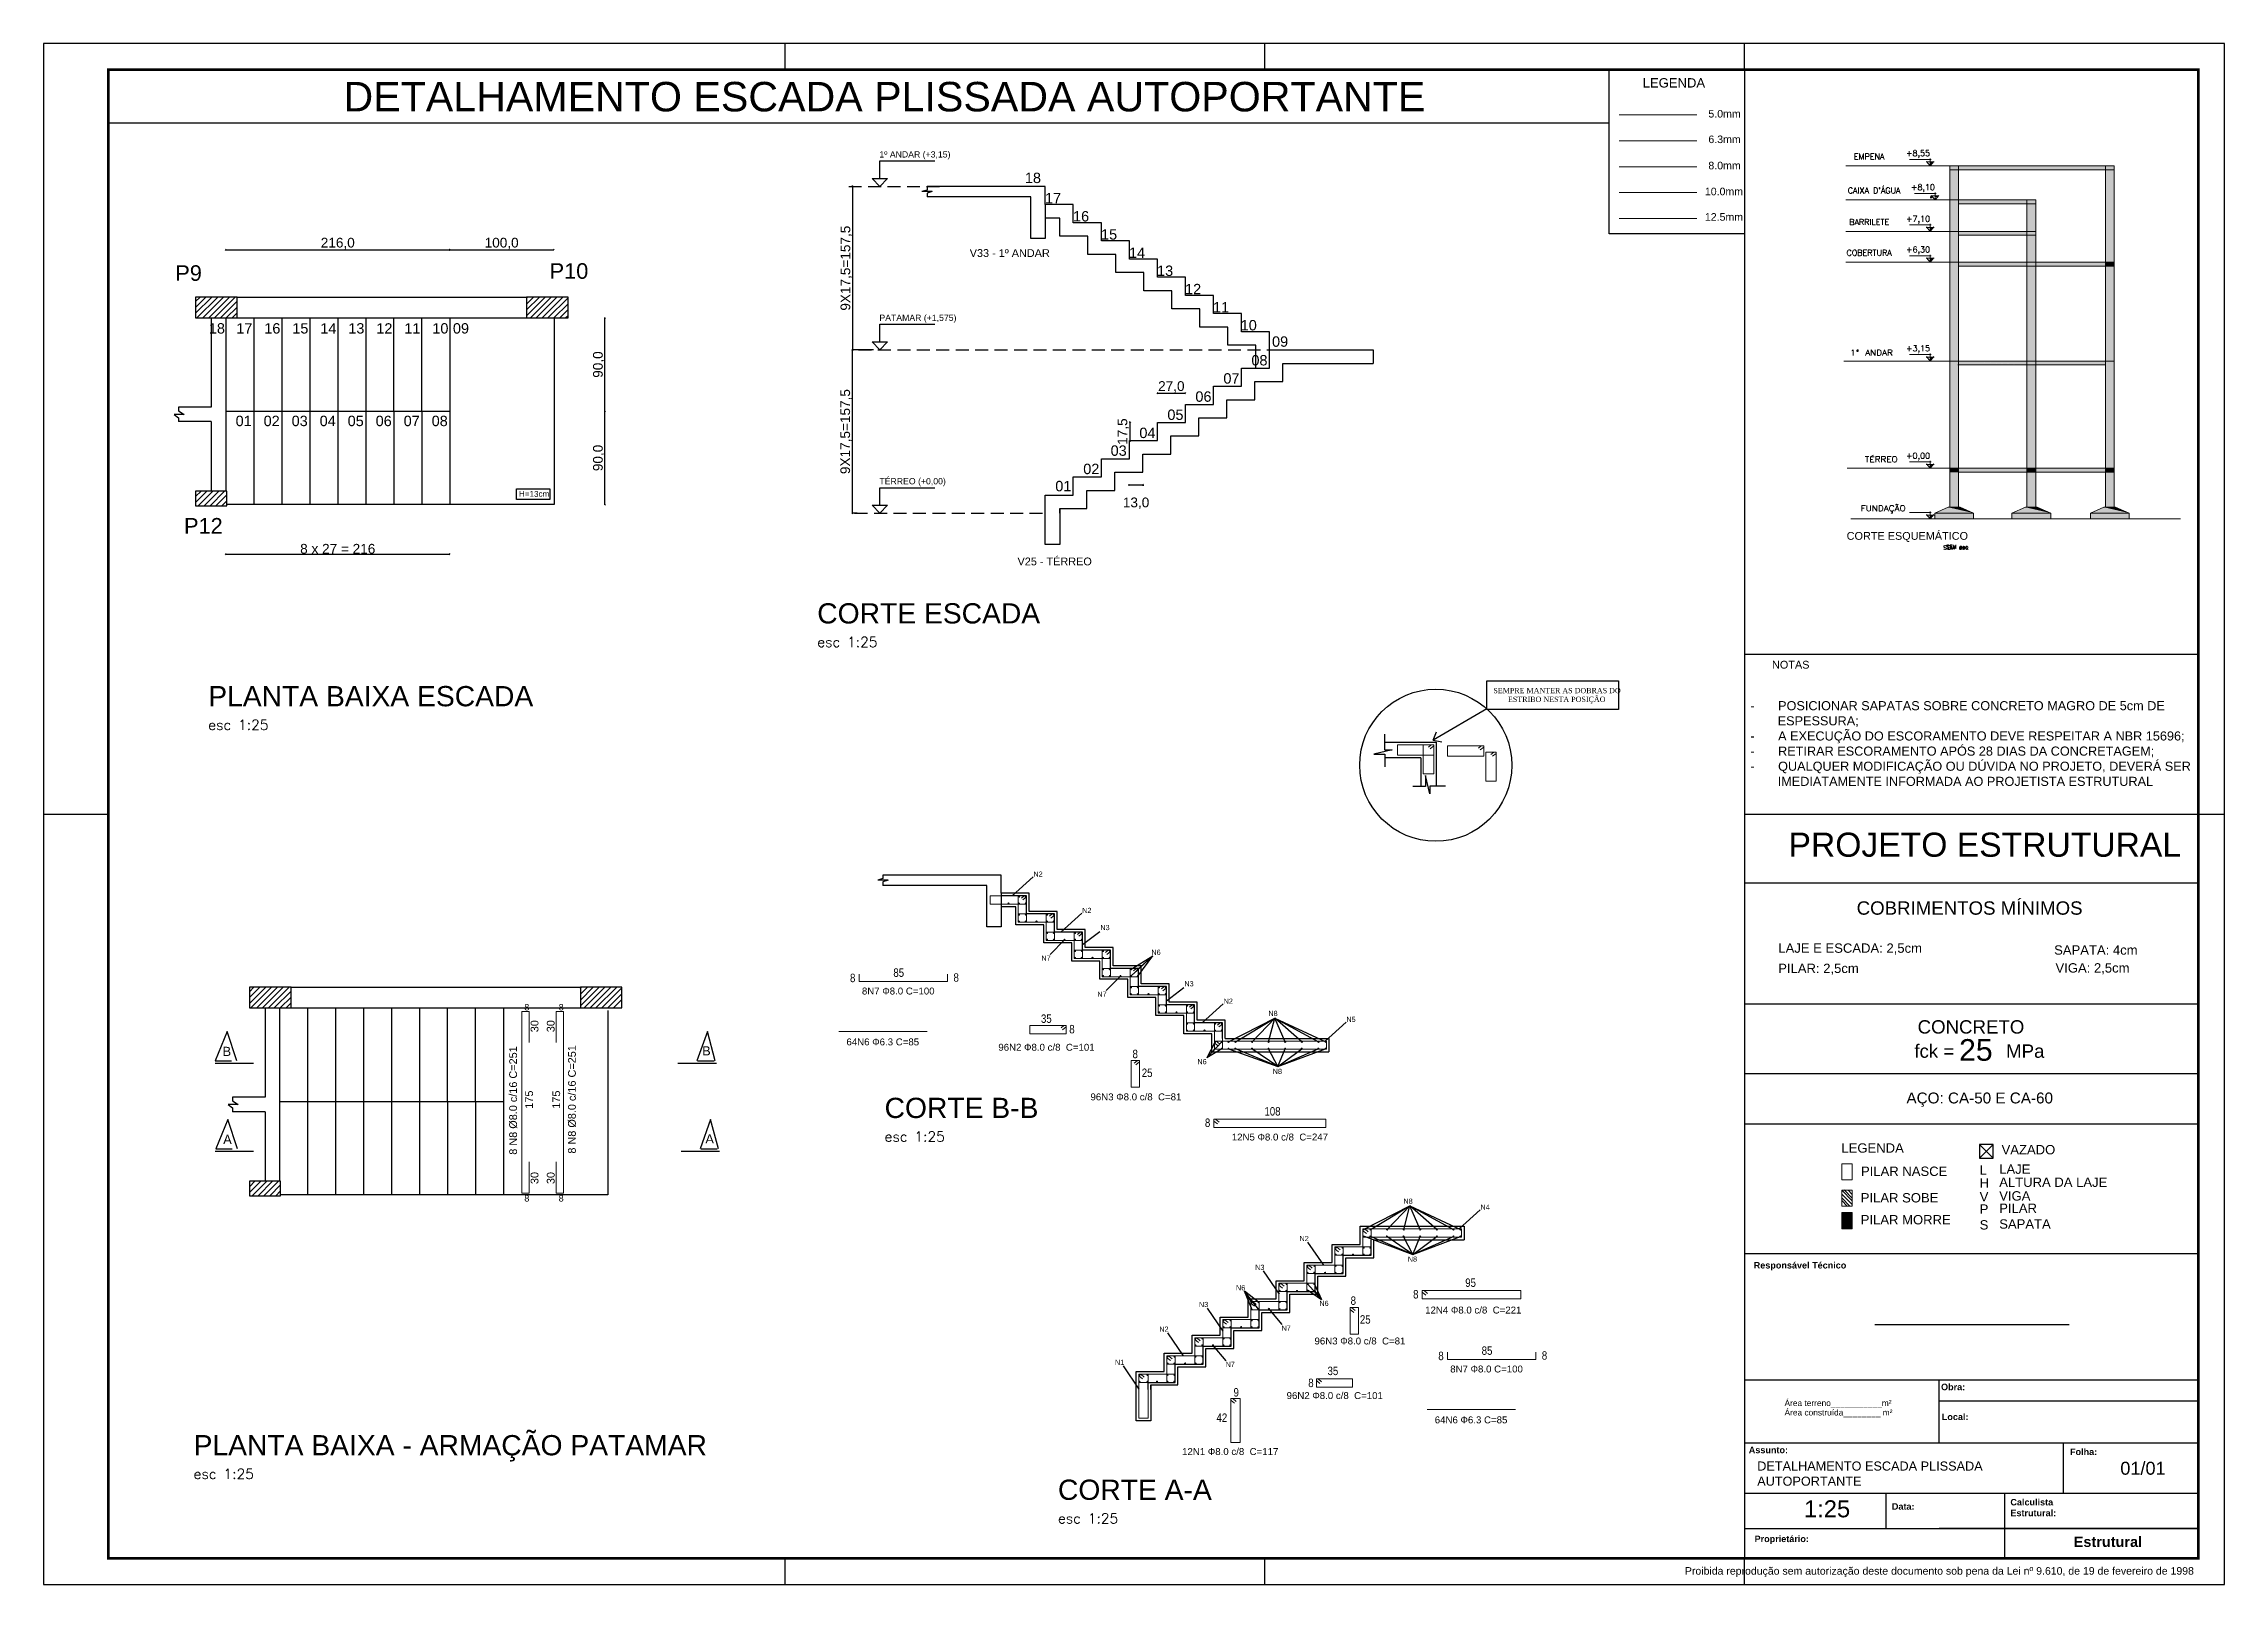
# Model space of a CAD drawing. Header units: millimetres. Extents: x 347 to 1066, y -69 to -10.
# Drawn here: x 615.7 to 699.8, y -69 to -9.6 of the extents above; entities outside this region: 9.
import ezdxf

# ---------------------------------------------------------------- set-up
doc = ezdxf.new("R2010")
doc.units = ezdxf.units.MM
doc.linetypes.add('HIDDEN', pattern=[9.525, 6.35, -3.175])
doc.linetypes.add('TRAZO_HUECO', pattern=[0.75, 0.5, -0.25])
for name, color, linetype in [('01 - Detalhe', 1, 'Continuous'), ('8', 8, 'Continuous'), ('ARQ-FOLHA', 7, 'Continuous'), ('ARQ-TEXTO4', 1, 'Continuous'), ('Camada 1', 7, 'Continuous'), ('COTA CYPE', 31, 'Continuous'), ('LINHAS GERAIS.', 7, 'Continuous'), ('PDF_0', 1, 'Continuous'), ('PDF_1', 7, 'Continuous'), ('PDF_3', 7, 'Continuous'), ('PDF_ARQ-NIVEL', 7, 'Continuous'), ('PDF_ARQ-TEXTO3', 7, 'Continuous'), ('PDF_ARQ-TEXTO4', 7, 'Continuous'), ('PDF_PILAR_BETAO', 7, 'Continuous'), ('PDF_REF_REFERENCIAS', 7, 'Continuous'), ('PDF_Text', 7, 'Continuous')]:
    doc.layers.add(name, color=color, linetype=linetype)
for name, color, linetype, lineweight in [('ARM_LONGITUDINAL_Ø10', 33, 'Continuous', 9), ('ARM_LONGITUDINAL_Ø12_5', 34, 'Continuous', 9), ('ARM_LONGITUDINAL_Ø6_3', 31, 'Continuous', 9), ('ARM_LONGITUDINAL_Ø8', 32, 'Continuous', 9), ('ARM_TRANSVERSAL_Ø5', 120, 'Continuous', 9), ('G-ANNO-TEXT', 231, 'Continuous', 30)]:
    doc.layers.add(name, color=color, linetype=linetype, lineweight=lineweight)
doc.styles.add('ARIAL', font='arial.ttf')
doc.styles.add('ARIAL NARROW', font='ARIALN.TTF')
doc.styles.add('Arial_1', font='arial.ttf')
doc.styles.add('Arial_2', font='arial.ttf', dxfattribs={"height": 5})
doc.styles.add('Arial_3', font='arial.ttf', dxfattribs={"height": 2.3})
doc.styles.add('Arial_B', font='arialbd.ttf', dxfattribs={"height": 2.5})
doc.styles.add('Arial_B_1', font='arialbd.ttf', dxfattribs={"height": 4})
doc.styles.add('PDF Arial', font='arial.ttf')
doc.styles.add('ROMANS', font='romans.shx')
doc.styles.get("Standard").update_dxf_attribs({"font": 'arial.ttf'})
doc.styles.add('TQS_ARIAL', font='arial.ttf')
doc.dimstyles.new('Copy of 1-50', dxfattribs={"dimscale": 0.05, "dimtxt": 7.5, "dimasz": 0.8, "dimexe": 0.1, "dimexo": 0.2, "dimgap": 0.3, "dimtad": 1, "dimdec": 1, "dimlfac": 25, "dimzin": 1, "dimtxsty": 'Standard', "dimblk": 'OBLIQUE', "dimcen": 10, "dimdle": 0.1, "dimclrd": 7, "dimclre": 8, "dimclrt": 256, "dimadec": 0, "dimazin": 2, "dimtfac": 1, "dimtdec": 1, "dimtmove": 2, "dimatfit": 0, "dimldrblk": 'OBLIQUE', "dimfxl": 0, "dimlwd": -1, "dimlwe": -1, "dimarcsym": 0})
pattern_1 = [(0, (3.427, 0), (0, 6.985), [5.08, -1.905]), (90, (3.427, 0), (-6.985, 4e-16), [5.08, -1.905])]
pattern_2 = [(0, (0.2575, -29.6454), (0, 6.985), [5.08, -1.905]), (90, (0.2575, -29.6454), (-6.985, 4e-16), [5.08, -1.905])]
pattern_3 = [(0, (0, 0), (0, 6.985), [5.08, -1.905]), (90, (0, 0), (-6.985, 4e-16), [5.08, -1.905])]

msp = doc.modelspace()

# ---------------------------------------------------------------- texts
for s, height, p in [('1º ANDAR (+3,15)', 0.24, (647.9214, -13.9922)), ('PATAMAR (+1,575)', 0.24, (647.9214, -20.2922)), ('TÉRREO (+0,00)', 0.24, (647.9214, -26.5922)), ('N2', 0.2, (653.8603, -41.7196)), ('N2', 0.2, (655.7414, -43.1196)), ('N3', 0.2, (656.4429, -43.7794)), ('N6', 0.2, (658.4111, -44.733)), ('N7', 0.2, (654.1681, -44.9597)), ('N7', 0.2, (656.3247, -46.3486)), ('N3', 0.2, (659.6829, -45.9463)), ('N2', 0.2, (661.1954, -46.6196)), ('N8', 0.2, (662.9225, -47.0901)), ('N5', 0.2, (665.9298, -47.3196)), ('N6', 0.2, (660.1835, -48.9483)), ('N8', 0.2, (663.0904, -49.3239)), ('N8', 0.2, (668.1311, -54.3297)), ('N4', 0.2, (671.1008, -54.5592)), ('N2', 0.2, (664.1212, -55.7683)), ('N3', 0.2, (662.4118, -56.8783)), ('N8', 0.2, (668.299, -56.5636)), ('N6', 0.2, (661.672, -57.6665)), ('N3', 0.2, (660.2432, -58.3109)), ('N6', 0.2, (664.8884, -58.2688)), ('N2', 0.2, (658.7159, -59.262)), ('N7', 0.2, (663.429, -59.2225)), ('N1', 0.2, (657.0044, -60.5398)), ('N7', 0.2, (661.2718, -60.6207))]:
    msp.add_text(s, height=height).set_placement(p)
for s, width, gutter_width, heights, insert, char_height, attachment_point in [('DETALHAMENTO ESCADA PLISSADA AUTOPORTANTE', 42.558898, 40.5903, [6.3938], (627.253, -11.0779), 1.136529, 1), ('5.0mm', 9.857874, 10.4163, [1.6408], (679.8906, -12.1598), 0.29166, 1), ('6.3mm', 9.857874, 10.4163, [1.6408], (679.8906, -13.145), 0.29166, 1), ('8.0mm', 9.857874, 10.4163, [1.6408], (679.8906, -14.1553), 0.29166, 1), ('{\\C2;18}', 0.924907, 50, [0], (654.1531, -14.9829), 0.4, 9), ('{\\C2;17}', 0.924907, 50, [0], (654.93, -15.7578), 0.4, 9), ('10.0mm', 9.857874, 10.4163, [1.6408], (679.7554, -15.1565), 0.29166, 1), ('{\\C2;16}', 0.924907, 50, [0], (656.01, -16.4632), 0.4, 9), ('{\\C2;15}', 0.924907, 50, [0], (657.09, -17.1632), 0.4, 9), ('12.5mm', 9.857874, 10.4163, [1.6408], (679.7554, -16.1374), 0.29166, 1), ('{\\C2;V33 - 1º ANDAR}', 5.54504, 37.5, [0.5544], (651.4044, -17.8303), 0.3, 7), ('{\\C2;14}', 0.924907, 50, [0], (658.17, -17.8632), 0.4, 9), ('{\\H2x;\\C2;P9}', 6.358582, 50, [0], (620.7683, -18.7553), 0.3, 7), ('{\\H2x;\\C2;P10}', 6.358582, 50, [0], (635.2043, -18.6757), 0.3, 7), ('{\\C2;13}', 0.924907, 50, [0], (659.25, -18.5632), 0.4, 9), ('{\\C2;12}', 0.924907, 50, [0], (660.33, -19.2632), 0.4, 9), ('{\\C2;11}', 0.924907, 50, [0], (661.41, -19.9632), 0.4, 9), ('{\\C2;10}', 0.924907, 50, [0], (662.4755, -20.6632), 0.4, 9), ('{\\C2;09}', 0.924907, 50, [0], (663.6845, -21.2938), 0.4, 9), ('{\\C2;08}', 0.924907, 50, [0], (662.8884, -22.0143), 0.4, 9), ('{\\C2;07}', 0.924907, 50, [0], (661.8084, -22.7143), 0.4, 9), ('{\\C2;06}', 0.924907, 50, [0], (660.7284, -23.4143), 0.4, 9), ('{\\C2;05}', 0.924907, 50, [0], (659.6484, -24.1143), 0.4, 9), ('{\\C2;03}', 0.924907, 50, [0], (657.4596, -25.498), 0.4, 9), ('{\\C2;04}', 0.924907, 50, [0], (658.5684, -24.8143), 0.4, 9), ('{\\C2;02}', 0.924907, 50, [0], (656.4041, -26.2038), 0.4, 9), ('{\\C2;01}', 0.924907, 50, [0], (655.3262, -26.8649), 0.4, 9), ('\\pt3.6;{\\H2x;\\C2;P12}', 6.358582, 50, [0], (621.1053, -28.491), 0.3, 7), ('{\\C2;V25 - TÉRREO}', 5.54504, 37.5, [0.5544], (653.2482, -29.7199), 0.3, 7), ('{\\W2.576449; }-{\\W6.644991; }POSICIONAR SAPATAS SOBRE CONCRETO MAGRO DE 5cm DE \\P{\\W5.1529;  }ESPESSURA;\\P{\\W2.576449; }-{\\W6.644991; }A EXECUÇÃO DO ESCORAMENTO DEVE RESPEITAR A NBR 15696;\\P{\\W2.576449; }-{\\W6.644991; }RETIRAR ESCORAMENTO APÓS 28 DIAS DA CONCRETAGEM;\\P{\\W2.576449; }-{\\W6.644991; }QUALQUER MODIFICAÇÃO OU DÚVIDA NO PROJETO, DEVERÁ SER \\P{\\W5.1529;  }IMEDIATAMENTE INFORMADA AO PROJETISTA ESTRUTURAL', 18.202165, 12.5, [7.5558], (681.1635, -34.951), 0.35, 1), ('8N7 {\\Fgreeks|c0;F}8.0 C=100', 4.150245, 12.5, [0], (647.2472, -45.9932), 0.266791, 1), ('64N6 {\\Fgreeks|c0;F}6.3 C=85', 4.150245, 12.5, [0], (646.6509, -47.9552), 0.266791, 1), ('96N2 {\\Fgreeks|c0;F}8.0 c/8  C=101', 4.150245, 12.5, [0], (652.5077, -48.1619), 0.266791, 1), ('96N3 {\\Fgreeks|c0;F}8.0 c/8  C=81', 4.150245, 12.5, [0], (656.0616, -50.0753), 0.266791, 1), ('12N5 {\\Fgreeks|c0;F}8.0 c/8  C=247', 4.150245, 12.5, [0], (661.5107, -51.6225), 0.266791, 1), ('12N4 {\\Fgreeks|c0;F}8.0 c/8  C=221', 4.150245, 12.5, [0], (668.9679, -58.2926), 0.266791, 1), ('96N3 {\\Fgreeks|c0;F}8.0 c/8  C=81', 4.150245, 12.5, [0], (664.7003, -59.4856), 0.266791, 1), ('8N7 {\\Fgreeks|c0;F}8.0 C=100', 4.150245, 12.5, [0], (669.9342, -60.5653), 0.266791, 1), ('96N2 {\\Fgreeks|c0;F}8.0 c/8  C=101', 4.150245, 12.5, [0], (663.6245, -61.5897), 0.266791, 1), ('64N6 {\\Fgreeks|c0;F}6.3 C=85', 4.150245, 12.5, [0], (669.3379, -62.5273), 0.266791, 1), ('12N1 {\\Fgreeks|c0;F}8.0 c/8  C=117', 4.150245, 12.5, [0], (659.5942, -63.7487), 0.266791, 1), ('DETALHAMENTO ESCADA PLISSADA AUTOPORTANTE', 11.829823, 12.5, [1.969], (681.7739, -64.2646), 0.35, 1)]:
    msp.add_mtext_dynamic_manual_height_columns(s, width=width, gutter_width=gutter_width, heights=heights, dxfattribs=dict(insert=insert, char_height=char_height, attachment_point=attachment_point))
at = {"width": 0.304451, "attachment_point": 5, "style": 'ARIAL NARROW'}
for s, insert, char_height in [('85', (648.6672, -45.4205), 0.32413), ('8', (646.8923, -45.6236), 0.3241), ('8', (650.8829, -45.608), 0.3241), ('35', (654.3593, -47.1942), 0.32413), ('8', (655.3473, -47.5987), 0.3241), ('8', (657.7859, -48.5547), 0.3241), ('25', (658.246, -49.2804), 0.32413), ('8', (660.5781, -51.2051), 0.3241), ('108', (663.081, -50.7668), 0.32413), ('8', (666.1973, -58.0655), 0.3241), ('8', (668.6076, -57.8195), 0.3241), ('95', (670.7203, -57.3721), 0.32413), ('25', (666.6574, -58.7912), 0.32413), ('8', (669.5793, -60.1957), 0.3241), ('85', (671.3543, -59.9925), 0.32413), ('8', (673.57, -60.1801), 0.3241), ('8', (664.5631, -61.2361), 0.3241), ('35', (665.4101, -60.7733), 0.32413), ('9', (661.6819, -61.5993), 0.3241), ('42', (661.1272, -62.576), 0.32413)]:
    msp.add_mtext(s, dxfattribs=dict(at, insert=insert, char_height=char_height))
at = {"layer": '01 - Detalhe'}
for s, width, gutter_width, insert, char_height, attachment_point in [('{\\C2;18}', 0.924907, 50, (622.0613, -20.5818), 0.4, 4), ('{\\C2;17}', 0.924907, 50, (623.1196, -20.5818), 0.4, 4), ('{\\C2;16}', 0.924907, 50, (624.1996, -20.5818), 0.4, 4), ('{\\C2;15}', 0.924907, 50, (625.2796, -20.5818), 0.4, 4), ('{\\C2;14}', 0.924907, 50, (626.3596, -20.5818), 0.4, 4), ('{\\C2;13}', 0.924907, 50, (627.4396, -20.5818), 0.4, 4), ('{\\C2;12}', 0.924907, 50, (628.5196, -20.5818), 0.4, 4), ('{\\C2;11}', 0.924907, 50, (629.5996, -20.5818), 0.4, 4), ('{\\C2;10}', 0.924907, 50, (630.6796, -20.5818), 0.4, 4), ('{\\C2;09}', 0.924907, 50, (631.4738, -20.5818), 0.4, 4), ('{\\C2;01}', 0.924907, 50, (623.0946, -24.1514), 0.4, 4), ('{\\C2;02}', 0.924907, 50, (624.1746, -24.1514), 0.4, 4), ('{\\C2;03}', 0.924907, 50, (625.2546, -24.1514), 0.4, 4), ('{\\C2;04}', 0.924907, 50, (626.3346, -24.1514), 0.4, 4), ('{\\C2;05}', 0.924907, 50, (627.4146, -24.1514), 0.4, 4), ('{\\C2;06}', 0.924907, 50, (628.4946, -24.1514), 0.4, 4), ('{\\C2;07}', 0.924907, 50, (629.5746, -24.1514), 0.4, 4), ('{\\C2;08}', 0.924907, 50, (630.6546, -24.1514), 0.4, 4), ('{\\C2;H=13cm}', 2.029002, 27.8885, (634.0207, -27.0765), 0.223108, 7), ('{\\C2;8}', 2.249494, 30.9192, (634.2283, -46.8779), 0.24735, 7), ('{\\C2;8}', 2.249494, 30.9192, (635.5533, -46.8779), 0.24735, 7), ('{\\C2;8}', 2.249494, 30.9192, (634.2283, -54.2462), 0.24735, 7), ('{\\C2;8}', 2.249494, 30.9192, (635.5533, -54.2462), 0.24735, 7)]:
    msp.add_mtext_dynamic_manual_height_columns(s, width=width, gutter_width=gutter_width, heights=[0], dxfattribs=dict(at, insert=insert, char_height=char_height, attachment_point=attachment_point))
at = {"layer": '01 - Detalhe', "char_height": 0.3, "rotation": 90}
for s, width, gutter_width, heights, insert, attachment_point in [('{\\C2;30}', 2.728275, 37.5, [0], (634.776, -47.716), 7), ('{\\C2;30}', 2.728275, 37.5, [0], (635.3993, -47.716), 7), ('{\\C2;8 N8 %%C8.0 c/16 C=251}', 5.717254, 1.5, [0.5518], (633.6457, -50.3472), 2), ('{\\C2;8 N8 %%C8.0 c/16 C=251}', 5.717254, 1.5, [0.5518], (635.9137, -50.3044), 2), ('{\\C2;175}', 2.728275, 37.5, [0], (634.5665, -50.6633), 7), ('{\\C2;175}', 2.728275, 37.5, [0], (635.6123, -50.6633), 7), ('{\\C2;30}', 2.728275, 37.5, [0], (634.776, -53.5699), 7), ('{\\C2;30}', 2.728275, 37.5, [0], (635.3993, -53.5699), 7)]:
    msp.add_mtext_dynamic_manual_height_columns(s, width=width, gutter_width=gutter_width, heights=heights, dxfattribs=dict(at, insert=insert, attachment_point=attachment_point))
at = {"layer": 'ARQ-TEXTO4', "insert": (689.9039, -28.4302), "char_height": 0.15, "width": 5.531989, "attachment_point": 3, "style": 'ROMANS'}
msp.add_mtext('{\\fArial|b0|i0|c0|p34;\\H2x;\\C4;CORTE ESQUEMÁTICO \\P\\Fromans|c0;\\H0.50002x;\\C2;SEM esc}', dxfattribs=at)
at = {"layer": 'ARQ-TEXTO4', "color": 31, "char_height": 0.39, "width": 29.650864, "attachment_point": 1, "style": 'ROMANS'}
for s, insert in [('{\\fArial|b0|i0|c0|p34;\\H2x;\\C4;CORTE ESCADA\\P\\Fromans|c0;\\H0.50002x;\\C2;esc 1:25}', (645.5238, -31.1768)), ('{\\fArial|b0|i0|c0|p34;\\H2x;\\C4;PLANTA BAIXA ESCADA\\P\\Fromans|c0;\\H0.50002x;\\C2;esc 1:25}', (622.0384, -34.369)), ('{\\fArial|b0|i0|c0|p34;\\H2x;\\C4;CORTE B-B\\P\\Fromans|c0;\\H0.50002x;\\C2;esc 1:25}', (648.1211, -50.2425)), ('{\\fArial|b0|i0|c0|p34;\\H2x;\\C4;PLANTA BAIXA - ARMAÇÃO PATAMAR\\P\\Fromans|c0;\\H0.50002x;\\C2;esc 1:25}', (621.4735, -63.2468)), ('{\\fArial|b0|i0|c0|p34;\\H2x;\\C4;CORTE A-A\\P\\Fromans|c0;\\H0.50002x;\\C2;esc 1:25}', (654.8069, -64.964))]:
    msp.add_mtext(s, dxfattribs=dict(at, insert=insert))
at = {"layer": 'Camada 1', "color": 0, "lineweight": 25, "style": 'TQS_ARIAL'}
for s, height, p in [('LEGENDA', 0.36043, (677.3584, -11.2937)), ('PROJETO ESTRUTURAL', 0.928807, (682.9813, -40.9493)), ('COBRIMENTOS MÍNIMOS', 0.514893, (685.6088, -43.1843)), ('LAJE E ESCADA: 2,5cm', 0.360425, (682.5881, -44.6524)), ('SAPATA: 4cm', 0.360425, (693.2242, -44.7258)), ('PILAR: 2,5cm', 0.360425, (682.5837, -45.4334)), ('VIGA: 2,5cm', 0.360425, (693.2767, -45.4152)), ('CONCRETO', 0.51489, (687.9588, -47.7668)), ('AÇO: CA-50 E CA-60', 0.420812, (687.5293, -50.4609)), ('LEGENDA', 0.36043, (685.0205, -52.3593)), ('VAZADO', 0.36043, (691.1974, -52.4232)), ('PILAR NASCE', 0.360425, (685.7751, -53.2552)), ('L', 0.3604, (690.3525, -53.2071)), ('LAJE', 0.36043, (691.1066, -53.1738)), ('H', 0.3604, (690.3525, -53.7115)), ('ALTURA DA LAJE', 0.360425, (691.1066, -53.6782)), ('PILAR SOBE', 0.36043, (685.7667, -54.2776)), ('V', 0.3604, (690.3525, -54.2384)), ('P', 0.3604, (690.3525, -54.7138)), ('VIGA', 0.36043, (691.1066, -54.2051)), ('PILAR', 0.36043, (691.1066, -54.6805)), ('PILAR MORRE', 0.360425, (685.7667, -55.1237)), ('S', 0.3604, (690.3525, -55.3216)), ('SAPATA', 0.36043, (691.1066, -55.2883))]:
    msp.add_text(s, height=height, dxfattribs=at).set_placement(p)
at = {"layer": 'COTA CYPE'}
for s, p in [('B', (622.5913, -48.6309)), ('B', (641.0867, -48.6119)), ('A', (622.6162, -52.0239)), ('A', (641.2111, -52.0049))]:
    msp.add_text(s, height=0.353, rotation=0.027666, dxfattribs=at).set_placement(p)
at = {"layer": 'COTA CYPE', "lineweight": 25, "style": 'TQS_ARIAL'}
for s, height, p in [('fck =          MPa', 0.514893, (687.8342, -48.7007)), ('25', 0.83413, (689.5576, -48.8149))]:
    msp.add_text(s, height=height, dxfattribs=at).set_placement(p)
at = {"layer": 'COTA CYPE', "insert": (670.9468, -34.4416), "char_height": 0.202327, "attachment_point": 1, "style": 'PDF Arial'}
msp.add_mtext_dynamic_manual_height_columns('{\\fTimes New Roman|b0|i0|c0|p18;\\W8.53711; \\W1;SEMPRE MANTER AS DOBRAS DO \\P\\W7.9502;  \\W1;ESTRIBO NESTA POSIÇÃO}', width=5.992638, gutter_width=10.1163, heights=[1.4806], dxfattribs=at)
at = {"layer": 'G-ANNO-TEXT', "color": 7, "attachment_point": 1}
for s, insert, char_height, width, style in [('Responsável Técnico ', (681.6384, -56.5741), 0.25, 4.417298, 'Arial_B'), ('Obra:', (688.863, -61.2661), 0.25, 1.122362, 'Arial_B'), ('Área terreno___________m²', (682.8275, -61.8967), 0.23, 5.659914, 'Arial_3'), ('Área construída________ m²', (682.8275, -62.2605), 0.23, 6.197044, 'Arial_3'), ('Local:', (688.8927, -62.4174), 0.25, 1.234599, 'Arial_B'), ('Assunto:', (681.4482, -63.6957), 0.25, 1.811814, 'Arial_B'), ('Folha:', (693.8366, -63.7669), 0.25, 1.258649, 'Arial_B'), ('01/01', (695.7762, -64.2749), 0.5, 2.164556, 'Arial_2'), ('1:25', (683.578, -65.7618), 0.65491, 10.080639, 'Arial_1'), ('Data:', (686.9671, -65.8729), 0.25, 1.050211, 'Arial_B'), ('Calculista Estrutural:', (691.5366, -65.7085), 0.25, 2.176767, 'Arial_B'), ('Proprietário: ', (681.6721, -67.1226), 0.25, 2.661602, 'Arial_B'), ('Estrutural', (693.9785, -67.1593), 0.4, 3.214767, 'Arial_B_1'), ('Proibida reprodução sem autorização deste documento sob pena da Lei nº 9.610, de 19 de fevereiro de 1998', (678.986, -68.3369), 0.29, 23.770034, 'ARIAL')]:
    msp.add_mtext(s, dxfattribs=dict(at, insert=insert, char_height=char_height, width=width, style=style))
at = {"layer": 'PDF_ARQ-TEXTO3', "lineweight": 18, "char_height": 0.225, "attachment_point": 5, "style": 'ROMANS'}
for s, insert in [('EMPENA', (686.0922, -13.953)), ('+8,55', (687.9748, -13.8616)), ("CAIXA D'ÁGUA", (686.2824, -15.2637)), ('+8,10', (688.1649, -15.1723)), ('BARRILETE', (686.0922, -16.4806)), ('+7,10', (687.9748, -16.3892)), ('COBERTURA', (686.0922, -17.6647)), ('+6,30', (687.9748, -17.5733)), ('+3,15', (687.9748, -21.3836)), ('+0,00', (687.9748, -25.5235))]:
    msp.add_mtext(s, dxfattribs=dict(at, insert=insert))
at = {"layer": 'PDF_Text', "insert": (682.3447, -33.7), "char_height": 0.3, "attachment_point": 7, "style": 'PDF Arial'}
msp.add_mtext('NOTAS', dxfattribs=at)

# ---------------------------------------------------------------- blocks, each defined once
blk = doc.blocks.new('FOLHA A1')
at = {"layer": 'ARQ-FOLHA'}
for p, q in [((841, 0), (0, 0)), ((0, 0), (0, -594)), ((286, -10), (286, 0)), ((471, -10), (471, 0)), ((656, -10), (656, 0)), ((841, -594), (841, 0)), ((0, -297), (25, -297)), ((831, -297), (841, -297)), ((286, -594), (286, -584)), ((471, -594), (471, -584)), ((656, -594), (656, -584)), ((0, -594), (841, -594))]:
    blk.add_line(p, q, dxfattribs=at)
at = {"layer": 'ARQ-FOLHA', "const_width": 1}
blk.add_lwpolyline([(25, -10), (25, -584), (831, -584), (831, -10), (25, -10)], dxfattribs=at)
blk = doc.blocks.new('_OBLIQUE')
at = {"color": 0, "linetype": 'ByBlock'}
blk.add_line((-0.5, -0.5), (0.5, 0.5), dxfattribs=at)
blk = doc.blocks.new('*D366')
at = {"layer": 'COTA CYPE', "color": 8}
for p, q in [((646.895, -15.109), (646.879, -15.109)), ((647.695, -21.409), (646.879, -21.409))]:
    blk.add_line(p, q, dxfattribs=at)
at = {"layer": 'COTA CYPE', "color": 7}
blk.add_line((646.884, -15.104), (646.884, -21.414), dxfattribs=at)
at = {"layer": 'Defpoints', "color": 0}
for p in [(646.905, -15.109), (646.884, -21.409), (647.705, -21.409)]:
    blk.add_point(p, dxfattribs=at)
at = {"layer": 'COTA CYPE', "color": 7, "xscale": 0.04000000000000001, "yscale": 0.04000000000000001, "zscale": 0.04000000000000001}
for p, rotation in [((646.884, -15.109), 90), ((646.884, -21.409), 270)]:
    blk.add_blockref('_OBLIQUE', p, dxfattribs=dict(at, rotation=rotation))
at = {"layer": 'COTA CYPE', "insert": (646.644, -18.259), "char_height": 0.375, "attachment_point": 5, "rotation": 90}
blk.add_mtext('9X17,5=157,5', dxfattribs=at)
blk = doc.blocks.new('*D367')
at = {"layer": 'COTA CYPE', "color": 8}
for p, q in [((647.058, -21.409), (646.872, -21.409)), ((647.058, -27.709), (646.872, -27.709))]:
    blk.add_line(p, q, dxfattribs=at)
at = {"layer": 'COTA CYPE', "color": 7}
blk.add_line((646.877, -21.404), (646.877, -27.714), dxfattribs=at)
at = {"layer": 'Defpoints', "color": 0}
for p in [(647.068, -21.409), (646.877, -27.709), (647.068, -27.709)]:
    blk.add_point(p, dxfattribs=at)
at = {"layer": 'COTA CYPE', "color": 7, "xscale": 0.04000000000000001, "yscale": 0.04000000000000001, "zscale": 0.04000000000000001}
for p, rotation in [((646.877, -21.409), 90), ((646.877, -27.709), 270)]:
    blk.add_blockref('_OBLIQUE', p, dxfattribs=dict(at, rotation=rotation))
at = {"layer": 'COTA CYPE', "insert": (646.637, -24.559), "char_height": 0.375, "attachment_point": 5, "rotation": 90}
blk.add_mtext('9X17,5=157,5', dxfattribs=at)
blk = doc.blocks.new('*D369')
at = {"layer": 'COTA CYPE', "color": 7}
blk.add_line((622.708, -29.285), (631.358, -29.285), dxfattribs=at)
at = {"layer": 'COTA CYPE', "color": 8}
for p, q in [((622.713, -29.281), (622.713, -29.29)), ((631.353, -29.281), (631.353, -29.29))]:
    blk.add_line(p, q, dxfattribs=at)
at = {"layer": 'Defpoints', "color": 0}
for p in [(622.713, -26.019), (631.353, -26.019), (631.353, -29.285)]:
    blk.add_point(p, dxfattribs=at)
at = {"layer": 'COTA CYPE', "color": 7, "xscale": 0.04000000000000001, "yscale": 0.04000000000000001, "zscale": 0.04000000000000001, "rotation": 180}
blk.add_blockref('_OBLIQUE', (622.713, -29.285), dxfattribs=at)
at = {"layer": 'COTA CYPE', "color": 7, "xscale": 0.04000000000000001, "yscale": 0.04000000000000001, "zscale": 0.04000000000000001}
blk.add_blockref('_OBLIQUE', (631.353, -29.285), dxfattribs=at)
at = {"layer": 'COTA CYPE', "insert": (627.033, -29.079), "char_height": 0.375, "attachment_point": 5}
blk.add_mtext('8 x 27 = 216', dxfattribs=at)
blk = doc.blocks.new('*D370')
at = {"layer": 'COTA CYPE', "color": 8}
for p, q in [((637.335, -23.775), (637.344, -23.775)), ((637.335, -27.375), (637.344, -27.375))]:
    blk.add_line(p, q, dxfattribs=at)
at = {"layer": 'COTA CYPE', "color": 7}
blk.add_line((637.339, -27.38), (637.339, -23.77), dxfattribs=at)
at = {"layer": 'Defpoints', "color": 0}
for p in [(631.353, -23.775), (637.339, -23.775), (631.353, -27.375)]:
    blk.add_point(p, dxfattribs=at)
at = {"layer": 'COTA CYPE', "color": 7, "xscale": 0.04000000000000001, "yscale": 0.04000000000000001, "zscale": 0.04000000000000001}
for p, rotation in [((637.339, -23.775), 90), ((637.339, -27.375), 270)]:
    blk.add_blockref('_OBLIQUE', p, dxfattribs=dict(at, rotation=rotation))
at = {"layer": 'COTA CYPE', "insert": (637.099, -25.575), "char_height": 0.375, "attachment_point": 5, "rotation": 90}
blk.add_mtext('90,0', dxfattribs=at)
blk = doc.blocks.new('*D371')
at = {"layer": 'COTA CYPE', "color": 8}
for p, q in [((637.335, -20.175), (637.344, -20.175)), ((637.335, -23.775), (637.344, -23.775))]:
    blk.add_line(p, q, dxfattribs=at)
at = {"layer": 'COTA CYPE', "color": 7}
blk.add_line((637.339, -23.78), (637.339, -20.17), dxfattribs=at)
at = {"layer": 'Defpoints', "color": 0}
for p in [(635.366, -20.175), (637.339, -20.175), (631.353, -23.775)]:
    blk.add_point(p, dxfattribs=at)
at = {"layer": 'COTA CYPE', "color": 7, "xscale": 0.04000000000000001, "yscale": 0.04000000000000001, "zscale": 0.04000000000000001}
for p, rotation in [((637.339, -20.175), 90), ((637.339, -23.775), 270)]:
    blk.add_blockref('_OBLIQUE', p, dxfattribs=dict(at, rotation=rotation))
at = {"layer": 'COTA CYPE', "insert": (637.099, -21.975), "char_height": 0.375, "attachment_point": 5, "rotation": 90}
blk.add_mtext('90,0', dxfattribs=at)
blk = doc.blocks.new('*D368')
at = {"layer": 'COTA CYPE', "color": 7}
blk.add_line((622.708, -17.551), (631.358, -17.551), dxfattribs=at)
at = {"layer": 'COTA CYPE', "color": 8}
for p, q in [((622.713, -17.555), (622.713, -17.546)), ((631.353, -17.555), (631.353, -17.546))]:
    blk.add_line(p, q, dxfattribs=at)
at = {"layer": 'Defpoints', "color": 0}
for p in [(631.353, -17.551), (622.713, -21.975), (631.353, -21.975)]:
    blk.add_point(p, dxfattribs=at)
at = {"layer": 'COTA CYPE', "color": 7, "xscale": 0.04000000000000001, "yscale": 0.04000000000000001, "zscale": 0.04000000000000001, "rotation": 180}
blk.add_blockref('_OBLIQUE', (622.713, -17.551), dxfattribs=at)
at = {"layer": 'COTA CYPE', "color": 7, "xscale": 0.04000000000000001, "yscale": 0.04000000000000001, "zscale": 0.04000000000000001}
blk.add_blockref('_OBLIQUE', (631.353, -17.551), dxfattribs=at)
at = {"layer": 'COTA CYPE', "insert": (627.033, -17.31), "char_height": 0.375, "attachment_point": 5}
blk.add_mtext('216,0', dxfattribs=at)
blk = doc.blocks.new('*D372')
at = {"layer": 'COTA CYPE', "color": 7}
blk.add_line((631.348, -17.551), (635.358, -17.551), dxfattribs=at)
at = {"layer": 'COTA CYPE', "color": 8}
for p, q in [((631.353, -17.555), (631.353, -17.546)), ((635.353, -17.555), (635.353, -17.546))]:
    blk.add_line(p, q, dxfattribs=at)
at = {"layer": 'Defpoints', "color": 0}
for p in [(635.353, -17.551), (635.353, -20.175), (631.353, -21.975)]:
    blk.add_point(p, dxfattribs=at)
at = {"layer": 'COTA CYPE', "color": 7, "xscale": 0.04000000000000001, "yscale": 0.04000000000000001, "zscale": 0.04000000000000001, "rotation": 180}
blk.add_blockref('_OBLIQUE', (631.353, -17.551), dxfattribs=at)
at = {"layer": 'COTA CYPE', "color": 7, "xscale": 0.04000000000000001, "yscale": 0.04000000000000001, "zscale": 0.04000000000000001}
blk.add_blockref('_OBLIQUE', (635.353, -17.551), dxfattribs=at)
at = {"layer": 'COTA CYPE', "insert": (633.353, -17.31), "char_height": 0.375, "attachment_point": 5}
blk.add_mtext('100,0', dxfattribs=at)
blk = doc.blocks.new('*D373')
at = {"layer": 'COTA CYPE', "color": 7}
for p, q in [((657.56, -26.621), (657.52, -26.621)), ((658.08, -26.621), (657.56, -26.621)), ((658.08, -26.621), (658.12, -26.621))]:
    blk.add_line(p, q, dxfattribs=at)
at = {"layer": 'COTA CYPE', "color": 8}
for p, q in [((657.56, -26.617), (657.56, -26.626)), ((658.08, -26.617), (658.08, -26.626))]:
    blk.add_line(p, q, dxfattribs=at)
at = {"layer": 'Defpoints', "color": 0}
for p in [(657.56, -25.454), (658.08, -25.454), (657.56, -26.621)]:
    blk.add_point(p, dxfattribs=at)
at = {"layer": 'COTA CYPE', "color": 7, "xscale": 0.04000000000000001, "yscale": 0.04000000000000001, "zscale": 0.04000000000000001}
blk.add_blockref('_OBLIQUE', (657.56, -26.621), dxfattribs=at)
at = {"layer": 'COTA CYPE', "color": 7, "xscale": 0.04000000000000001, "yscale": 0.04000000000000001, "zscale": 0.04000000000000001, "rotation": 180}
blk.add_blockref('_OBLIQUE', (658.08, -26.621), dxfattribs=at)
at = {"layer": 'COTA CYPE', "insert": (657.82, -27.324), "char_height": 0.375, "attachment_point": 5}
blk.add_mtext('13,0', dxfattribs=at)
blk = doc.blocks.new('*D374')
at = {"layer": 'COTA CYPE', "color": 8}
for p, q in [((657.584, -24.209), (657.575, -24.209)), ((657.584, -24.909), (657.575, -24.909))]:
    blk.add_line(p, q, dxfattribs=at)
at = {"layer": 'COTA CYPE', "color": 7}
for p, q in [((657.58, -24.209), (657.58, -24.169)), ((657.58, -24.209), (657.58, -24.909)), ((657.58, -24.909), (657.58, -24.949))]:
    blk.add_line(p, q, dxfattribs=at)
at = {"layer": 'Defpoints', "color": 0}
for p in [(658.64, -24.209), (657.58, -24.909), (658.64, -24.909)]:
    blk.add_point(p, dxfattribs=at)
at = {"layer": 'COTA CYPE', "color": 7, "xscale": 0.04000000000000001, "yscale": 0.04000000000000001, "zscale": 0.04000000000000001}
for p, rotation in [((657.58, -24.209), 270), ((657.58, -24.909), 90)]:
    blk.add_blockref('_OBLIQUE', p, dxfattribs=dict(at, rotation=rotation))
at = {"layer": 'COTA CYPE', "insert": (657.327, -24.559), "char_height": 0.375, "attachment_point": 5, "rotation": 90}
blk.add_mtext('17,5', dxfattribs=at)
blk = doc.blocks.new('*D375')
at = {"layer": 'COTA CYPE', "color": 7}
blk.add_line((658.635, -23.078), (659.725, -23.078), dxfattribs=at)
at = {"layer": 'COTA CYPE', "color": 8}
for p, q in [((658.64, -23.082), (658.64, -23.073)), ((659.72, -23.082), (659.72, -23.073))]:
    blk.add_line(p, q, dxfattribs=at)
at = {"layer": 'Defpoints', "color": 0}
for p in [(659.72, -23.078), (658.64, -24.209), (659.72, -24.209)]:
    blk.add_point(p, dxfattribs=at)
at = {"layer": 'COTA CYPE', "color": 7, "xscale": 0.04000000000000001, "yscale": 0.04000000000000001, "zscale": 0.04000000000000001, "rotation": 180}
blk.add_blockref('_OBLIQUE', (658.64, -23.078), dxfattribs=at)
at = {"layer": 'COTA CYPE', "color": 7, "xscale": 0.04000000000000001, "yscale": 0.04000000000000001, "zscale": 0.04000000000000001}
blk.add_blockref('_OBLIQUE', (659.72, -23.078), dxfattribs=at)
at = {"layer": 'COTA CYPE', "insert": (659.18, -22.838), "char_height": 0.375, "attachment_point": 5}
blk.add_mtext('27,0', dxfattribs=at)

# ---------------------------------------------------------------- dimensions: what is measured, and where the dimension line sits
at = {"layer": 'COTA CYPE'}
for base, p1, p2, picture, middle in [((646.8839, -21.4085), (646.9052, -15.1085), (647.7052, -21.4085), '*D366', (646.6435, -18.2585)), ((646.8772, -27.7085), (647.0676, -21.4085), (647.0676, -27.7085), '*D367', (646.6368, -24.5585))]:
    dim = msp.add_linear_dim(base=base, p1=p1, p2=p2, angle=90, text='9X17,5=157,5', dimstyle='Copy of 1-50', dxfattribs=at)
    dim.commit()
    dim.dimension.update_dxf_attribs({"geometry": picture, "text_midpoint": middle})
for base, p1, p2, picture, middle in [((631.3527, -17.5507), (622.7127, -21.9749), (631.3527, -21.9749), '*D368', (627.0327, -17.3104)), ((635.3527, -17.5507), (631.3527, -21.9749), (635.3527, -20.1749), '*D372', (633.3527, -17.3104)), ((659.72, -23.0779), (658.64, -24.2085), (659.72, -24.2085), '*D375', (659.18, -22.8375)), ((657.56, -26.6209), (658.08, -25.4536), (657.56, -25.4536), '*D373', (657.82, -27.3245))]:
    dim = msp.add_linear_dim(base=base, p1=p1, p2=p2, dimstyle='Copy of 1-50', override={"dimfxl": 0.08, "dimfxlon": 1, "dimtfillclr": 1, "dimarcsym": 2}, dxfattribs=at)
    dim.commit()
    dim.dimension.update_dxf_attribs({"geometry": picture, "text_midpoint": middle})
for base, p1, p2, picture, middle in [((637.339, -20.1749), (631.3527, -23.7749), (635.3658, -20.1749), '*D371', (637.0986, -21.9749)), ((637.339, -23.7749), (631.3527, -27.3749), (631.3527, -23.7749), '*D370', (637.0986, -25.5749)), ((657.58, -24.9085), (658.64, -24.2085), (658.64, -24.9085), '*D374', (657.3271, -24.5585))]:
    dim = msp.add_linear_dim(base=base, p1=p1, p2=p2, angle=90, dimstyle='Copy of 1-50', override={"dimfxl": 0.08, "dimfxlon": 1, "dimtfillclr": 1, "dimarcsym": 2}, dxfattribs=at)
    dim.commit()
    dim.dimension.update_dxf_attribs({"geometry": picture, "text_midpoint": middle})
dim = msp.add_linear_dim(base=(631.3527, -29.2852), p1=(622.7127, -26.0193), p2=(631.3527, -26.0193), text='8 x 27 = 216', dimstyle='Copy of 1-50', override={"dimfxl": 0.08, "dimfxlon": 1, "dimtfillclr": 1, "dimarcsym": 2}, dxfattribs=at)
dim.commit()
dim.dimension.update_dxf_attribs({"geometry": '*D369', "text_midpoint": (627.0327, -29.0787)})

# ---------------------------------------------------------------- hatches: boundary and pattern name
at = {"layer": 'ARM_LONGITUDINAL_Ø8'}
h = msp.add_hatch(dxfattribs=at)
h.set_pattern_fill('ANGLE', color=252)
h.set_pattern_definition(pattern_3)
h.paths.add_polyline_path([(369.888, -16.637), (369.5886, -16.637), (369.5886, -16.9442)])
h = msp.add_hatch(dxfattribs=at)
h.set_pattern_fill('ANGLE', color=252)
h.set_pattern_definition(pattern_3)
h.paths.add_polyline_path([(350.6581, -29.2297), (350.3587, -29.2297), (350.3587, -29.5369)])
h = msp.add_hatch(color=256, dxfattribs=at)
h.dxf.hatch_style = 1
edge = h.paths.add_edge_path()
edge.add_arc((1065.6308, -65.0455), 0.04, 0, 360)
at = {"layer": 'COTA CYPE'}
h = msp.add_hatch(dxfattribs=at)
h.set_pattern_fill('ANGLE', color=252)
h.set_pattern_definition([(0, (19.23, 12.593), (0, 6.985), [5.08, -1.905]), (90, (19.23, 12.593), (-6.985, 4e-16), [5.08, -1.905])])
h.paths.add_polyline_path([(369.888, -16.637), (369.5886, -16.637), (369.5886, -16.9442)])
h = msp.add_hatch(dxfattribs=at)
h.set_pattern_fill('ANGLE', color=252)
h.set_pattern_definition(pattern_1)
h.paths.add_polyline_path([(369.5886, -16.637), (369.5886, -16.9442), (369.888, -16.637)])
h = msp.add_hatch(dxfattribs=at)
h.set_pattern_fill('ANGLE', color=252)
h.set_pattern_definition(pattern_1)
h.paths.add_polyline_path([(350.3587, -29.5369), (350.6581, -29.2297), (350.3587, -29.2297)])
h = msp.add_hatch(dxfattribs=at)
h.set_pattern_fill('ANGLE', color=252)
h.set_pattern_definition([(0, (16.06, -17.053), (0, 6.985), [5.08, -1.905]), (90, (16.06, -17.053), (-6.985, 4e-16), [5.08, -1.905])])
h.paths.add_polyline_path([(366.7182, -46.2824), (366.4188, -46.2824), (366.4188, -46.5896)])
h = msp.add_hatch(dxfattribs=at)
h.set_pattern_fill('ANGLE', color=252)
h.set_pattern_definition(pattern_2)
h.paths.add_polyline_path([(366.4188, -46.2824), (366.4188, -46.5896), (366.7182, -46.2824)])
h = msp.add_hatch(dxfattribs=at)
h.set_pattern_fill('ANGLE', color=252)
h.set_pattern_definition(pattern_2)
h.paths.add_polyline_path([(347.189, -59.1824), (347.4884, -58.8751), (347.189, -58.8751)])
at = {"layer": 'PDF_0'}
h = msp.add_hatch(color=8, dxfattribs=at)
h.dxf.hatch_style = 1
h.paths.add_polyline_path([(689.5397, -14.3161), (689.2001, -14.3161), (689.2001, -14.4647), (689.5397, -14.4647)])
h.paths.add_polyline_path([(695.5416, -14.4647), (695.202, -14.4647), (695.202, -18.0278), (695.5416, -18.0278)])
h.paths.add_polyline_path([(692.5151, -15.7754), (692.1756, -15.7754), (692.1756, -16.8437), (692.5151, -16.8437)])
h.paths.add_polyline_path([(692.5151, -15.6268), (692.1756, -15.6268), (692.1756, -15.7754), (692.5151, -15.7754)])
h.paths.add_polyline_path([(695.5416, -14.3161), (695.202, -14.3161), (695.202, -14.4647), (695.5416, -14.4647)])
h = msp.add_hatch(color=8, dxfattribs=at)
h.dxf.hatch_style = 1
h.paths.add_polyline_path([(689.5397, -14.4647), (689.2001, -14.4647), (689.2001, -15.6268), (689.5397, -15.6268)])
h.paths.add_polyline_path([(689.5397, -15.6268), (689.2001, -15.6268), (689.2001, -16.8437), (689.5397, -16.8437)])
h = msp.add_hatch(color=8, dxfattribs=at)
h.dxf.hatch_style = 1
h.paths.add_polyline_path([(695.202, -14.3161), (689.5397, -14.3161), (689.5397, -14.4647), (695.202, -14.4647)])

# ---------------------------------------------------------------- linework, layer by layer
for p, q in [((681.2897, -10.6019), (681.2897, -68.0019)), ((618.1897, -12.6606), (676.0635, -12.6606)), ((647.9361, -14.8013), (647.9361, -14.1213)), ((647.9361, -14.1213), (650.0593, -14.1213)), ((647.9361, -15.1085), (647.6367, -14.8013)), ((647.6367, -14.8013), (648.2355, -14.8013)), ((647.9361, -15.1085), (648.2355, -14.8013)), ((654.32, -15.1085), (649.76, -15.1085)), ((649.76, -15.1085), (649.76, -15.2485)), ((654.32, -15.8085), (654.32, -15.1085)), ((649.76, -15.2485), (649.56, -15.3085)), ((649.96, -15.3085), (649.56, -15.3085)), ((649.96, -15.3085), (649.76, -15.3685)), ((649.76, -15.3685), (649.76, -15.5085)), ((653.76, -15.5085), (649.76, -15.5085)), ((622.1527, -20.1749), (622.1527, -23.6149)), ((622.7127, -20.1749), (622.7127, -26.8549)), ((623.1527, -19.3749), (634.3527, -19.3749)), ((623.1527, -20.1749), (634.3527, -20.1749)), ((623.7927, -20.1749), (623.7927, -27.3749)), ((624.8727, -20.1749), (624.8727, -27.3749)), ((625.9527, -20.1749), (625.9527, -27.3749)), ((627.0327, -20.1749), (627.0327, -27.3749)), ((628.1127, -20.1749), (628.1127, -27.3749)), ((629.1927, -23.7749), (629.1927, -20.1749)), ((630.2727, -23.7749), (630.2727, -20.1749)), ((631.3527, -20.1749), (631.3527, -27.3749)), ((635.3727, -20.1749), (635.3727, -27.3749)), ((647.9361, -21.1013), (647.9361, -20.4213)), ((647.9361, -20.4213), (650.0593, -20.4213)), ((647.9361, -21.4085), (647.6367, -21.1013)), ((647.6367, -21.1013), (648.2355, -21.1013)), ((647.9361, -21.4085), (648.2355, -21.1013)), ((662.96, -21.4085), (666.96, -21.4085)), ((666.96, -21.4085), (666.96, -21.9285)), ((663.48, -21.9285), (666.96, -21.9285)), ((622.1527, -23.6149), (620.8949, -23.6149)), ((622.1527, -24.1749), (620.8949, -24.1749)), ((622.1527, -24.1749), (622.1527, -26.8549)), ((622.7127, -23.7749), (631.3527, -23.7749)), ((629.1927, -23.7749), (629.1927, -27.3749)), ((630.2727, -23.7749), (630.2727, -27.3749)), ((647.9361, -27.4013), (647.9361, -26.7213)), ((647.9361, -26.7213), (650.0593, -26.7213)), ((635.3727, -27.3749), (622.7527, -27.3749)), ((647.9361, -27.7085), (647.6367, -27.4013)), ((647.6367, -27.4013), (648.2355, -27.4013)), ((647.9361, -27.7085), (648.2355, -27.4013)), ((654.32, -28.9085), (654.32, -27.7085)), ((654.88, -27.5285), (654.88, -28.9085)), ((654.88, -28.9085), (654.32, -28.9085)), ((681.2897, -33.1353), (698.7897, -33.1353)), ((671.345, -35.249), (669.2786, -36.4574)), ((669.2786, -36.4574), (669.4011, -36.1349)), ((667.697, -36.8269), (666.9888, -36.9978)), ((666.9888, -36.9978), (667.4193, -36.9978)), ((667.4024, -36.2216), (667.4024, -36.8269)), ((667.4024, -36.5355), (669.3976, -36.5355)), ((667.4024, -36.8269), (667.697, -36.8269)), ((667.4193, -36.9978), (667.4193, -37.4891)), ((669.2786, -36.4574), (669.6145, -36.5222)), ((669.3976, -36.5355), (669.3976, -38.231)), ((668.7976, -37.1355), (667.4193, -37.1355)), ((668.7976, -37.1355), (668.7976, -38.2479)), ((669.151, -38.5256), (668.9802, -37.8173)), ((668.9802, -37.8173), (668.9802, -38.2479)), ((668.9802, -38.2479), (668.4889, -38.2479)), ((669.7563, -38.231), (669.151, -38.231)), ((669.151, -38.231), (669.151, -38.5256)), ((648.0581, -41.7946), (647.8581, -41.8546)), ((648.2581, -41.8546), (647.8581, -41.8546)), ((652.6181, -41.6546), (648.0581, -41.6546)), ((648.0581, -41.6546), (648.0581, -41.7946)), ((648.2581, -41.8546), (648.0581, -41.9146)), ((648.0581, -41.9146), (648.0581, -42.0546)), ((652.6181, -42.3546), (652.6181, -41.6546)), ((652.0581, -42.0546), (648.0581, -42.0546)), ((625.2309, -45.9803), (636.4309, -45.9803)), ((624.2309, -46.7803), (624.2309, -50.2203)), ((624.7909, -46.7803), (624.7909, -53.4603)), ((625.2309, -46.7803), (636.4309, -46.7803)), ((625.8709, -46.7803), (625.8709, -53.9803)), ((626.9509, -46.7803), (626.9509, -53.9803)), ((628.0309, -46.7803), (628.0309, -53.9803)), ((629.1109, -46.7803), (629.1109, -53.9803)), ((630.1909, -46.7803), (630.1909, -53.9803)), ((631.2709, -50.3803), (631.2709, -46.7803)), ((632.3509, -50.3803), (632.3509, -46.7803)), ((633.4309, -46.7803), (633.4309, -53.9803)), ((637.4509, -46.8747), (637.4509, -53.9803)), ((660.7381, -48.4746), (665.2581, -48.4746)), ((661.2581, -47.9546), (665.2581, -47.9546)), ((665.2581, -47.9546), (665.2581, -48.4746)), ((681.2897, -49.3117), (698.7897, -49.3117)), ((624.2309, -50.2203), (622.973, -50.2203)), ((624.7909, -50.3803), (633.4309, -50.3803)), ((631.2709, -50.3803), (631.2709, -53.9803)), ((632.3509, -50.3803), (632.3509, -53.9803)), ((624.2309, -50.7803), (622.973, -50.7803)), ((624.2309, -50.7803), (624.2309, -53.4603)), ((681.2897, -51.2422), (698.7897, -51.2422)), ((690.8716, -52.0471), (690.3466, -52.5721)), ((690.3466, -52.0471), (690.8716, -52.5721)), ((637.4509, -53.9803), (624.8309, -53.9803)), ((666.4667, -55.1942), (670.4667, -55.1942)), ((670.4667, -55.1942), (670.4667, -55.7142)), ((666.9867, -55.7142), (670.4667, -55.7142)), ((681.2897, -56.2507), (698.7897, -56.2404)), ((693.8066, -58.9977), (686.3066, -58.9977)), ((658.3867, -61.3142), (658.3867, -62.6942)), ((681.2897, -61.1188), (698.7897, -61.1188)), ((688.7897, -63.5461), (688.7897, -61.1188)), ((657.8267, -62.6942), (657.8267, -61.4942)), ((688.7897, -61.9238), (698.7897, -61.9238)), ((658.3867, -62.6942), (657.8267, -62.6942)), ((681.2897, -63.5461), (698.7897, -63.5461)), ((681.2897, -63.5461), (698.7897, -63.5461)), ((693.5897, -65.4816), (693.5897, -63.5461)), ((681.2897, -65.4816), (698.7897, -65.4816)), ((686.7453, -66.8438), (686.7453, -65.4816)), ((691.3167, -68.0019), (691.3167, -65.4816)), ((681.2897, -66.8438), (698.7897, -66.8438)), ((698.7897, -66.8438), (688.7897, -66.8438)), ((698.7897, -66.8438), (688.7897, -66.8438))]:
    msp.add_line(p, q)
at = {"linetype": 'TRAZO_HUECO'}
for p, q in [((646.7364, -15.1085), (650.32, -15.1085)), ((647.1154, -21.4085), (663.5274, -21.4085)), ((646.9649, -27.7085), (654.32, -27.7085))]:
    msp.add_line(p, q, dxfattribs=at)
at = {"linetype": 'Continuous'}
for p, q in [((621.5527, -19.5465), (621.7243, -19.3749)), ((621.5527, -19.7727), (621.9505, -19.3749)), ((621.5527, -19.999), (622.1768, -19.3749)), ((621.6031, -20.1749), (622.4031, -19.3749)), ((621.8294, -20.1749), (622.6294, -19.3749)), ((622.0556, -20.1749), (622.8556, -19.3749)), ((622.2819, -20.1749), (623.0819, -19.3749)), ((622.5082, -20.1749), (623.1527, -19.5304)), ((622.7345, -20.1749), (623.1527, -19.7567)), ((622.9607, -20.1749), (623.1527, -19.9829)), ((634.3127, -19.4178), (634.3556, -19.3749)), ((634.3127, -19.6441), (634.5819, -19.3749)), ((634.3127, -19.8704), (634.8082, -19.3749)), ((634.3127, -20.0966), (635.0344, -19.3749)), ((634.4607, -20.1749), (635.2607, -19.3749)), ((634.687, -20.1749), (635.487, -19.3749)), ((634.9133, -20.1749), (635.7133, -19.3749)), ((635.1395, -20.1749), (635.9127, -19.4017)), ((635.3658, -20.1749), (635.9127, -19.628)), ((635.5921, -20.1749), (635.9127, -19.8543)), ((635.8184, -20.1749), (635.9127, -20.0806)), ((621.5527, -27.0653), (621.7631, -26.8549)), ((621.5527, -27.2916), (621.9894, -26.8549)), ((621.6556, -27.4149), (622.2156, -26.8549)), ((621.8819, -27.4149), (622.4419, -26.8549)), ((622.1082, -27.4149), (622.6682, -26.8549)), ((622.3345, -27.4149), (622.7527, -26.9967)), ((622.5607, -27.4149), (622.7527, -27.2229)), ((623.6309, -46.1518), (623.8024, -45.9803)), ((623.6309, -46.3781), (624.0287, -45.9803)), ((623.6309, -46.6044), (624.2549, -45.9803)), ((623.6812, -46.7803), (624.4812, -45.9803)), ((623.9075, -46.7803), (624.7075, -45.9803)), ((624.1338, -46.7803), (624.9338, -45.9803)), ((624.36, -46.7803), (625.16, -45.9803)), ((624.5863, -46.7803), (625.2309, -46.1358)), ((636.3909, -46.0232), (636.4337, -45.9803)), ((636.3909, -46.2495), (636.66, -45.9803)), ((636.3909, -46.4757), (636.8863, -45.9803)), ((636.3909, -46.702), (637.1126, -45.9803)), ((636.5388, -46.7803), (637.3388, -45.9803)), ((636.7651, -46.7803), (637.5651, -45.9803)), ((636.9914, -46.7803), (637.7914, -45.9803)), ((637.2177, -46.7803), (637.9909, -46.0071)), ((637.4439, -46.7803), (637.9909, -46.2334)), ((624.8126, -46.7803), (625.2309, -46.362)), ((625.0389, -46.7803), (625.2309, -46.5883)), ((637.6702, -46.7803), (637.9909, -46.4597)), ((623.6309, -53.6707), (623.8412, -53.4603)), ((623.6309, -53.8969), (624.0675, -53.4603)), ((623.7338, -54.0203), (624.2938, -53.4603)), ((623.96, -54.0203), (624.52, -53.4603)), ((624.1863, -54.0203), (624.7463, -53.4603)), ((624.4126, -54.0203), (624.8309, -53.602)), ((624.6389, -54.0203), (624.8309, -53.8283))]:
    msp.add_line(p, q, dxfattribs=at)
at = {"color": 8, "lineweight": 25}
for p, q in [((698.7897, -68.0019), (698.7897, -66.8438)), ((688.7897, -68.0019), (698.7897, -68.0019))]:
    msp.add_line(p, q, dxfattribs=at)
for points in [[(676.0635, -10.6019), (681.2897, -10.6019), (681.2897, -16.9317), (676.0635, -16.9317)], [(621.5527, -20.1749), (623.1527, -20.1749), (623.1527, -19.3749), (621.5527, -19.3749), (621.5527, -20.1749)], [(634.3127, -20.1749), (635.9127, -20.1749), (635.9127, -19.3749), (634.3127, -19.3749), (634.3127, -20.1749)], [(621.5527, -27.4149), (622.7527, -27.4149), (622.7527, -26.8549), (621.5527, -26.8549), (621.5527, -27.4149)], [(671.345, -34.1697), (676.4188, -34.1697), (676.4188, -35.2767), (671.345, -35.2767)], [(623.6309, -46.7803), (625.2309, -46.7803), (625.2309, -45.9803), (623.6309, -45.9803), (623.6309, -46.7803)], [(636.3909, -46.7803), (637.9909, -46.7803), (637.9909, -45.9803), (636.3909, -45.9803), (636.3909, -46.7803)], [(623.6309, -54.0203), (624.8309, -54.0203), (624.8309, -53.4603), (623.6309, -53.4603), (623.6309, -54.0203)]]:
    msp.add_lwpolyline(points, close=True)
for points in [[(654.32, -15.8032), (654.32, -17.1085), (653.76, -17.1085), (653.76, -15.5085)], [(662.96, -21.4085), (662.96, -20.7085), (661.88, -20.7085), (661.88, -20.0085), (660.8, -20.0085), (660.8, -19.3085), (659.72, -19.3085), (659.72, -18.6085), (658.64, -18.6085), (658.64, -17.9085), (657.56, -17.9085), (657.56, -17.2085), (656.48, -17.2085), (656.48, -16.5085), (655.4, -16.5085), (655.4, -15.8085), (654.32, -15.8085)], [(662.44, -22.1085), (662.44, -21.2285), (661.36, -21.2285), (661.36, -20.5285), (660.28, -20.5285), (660.28, -19.8285), (659.2, -19.8285), (659.2, -19.1285), (658.12, -19.1285), (658.12, -18.4285), (657.04, -18.4285), (657.04, -17.7285), (655.96, -17.7285), (655.96, -17.0285), (654.88, -17.0285), (654.88, -16.3285), (654.32, -16.3285)], [(654.32, -27.7085), (654.32, -27.0085), (655.4, -27.0085), (655.4, -26.3085), (656.48, -26.3085), (656.48, -25.6085), (657.56, -25.6085), (657.56, -24.9085), (658.64, -24.9085), (658.64, -24.2085), (659.72, -24.2085), (659.72, -23.5085), (660.8, -23.5085), (660.8, -22.8085), (661.88, -22.8085), (661.88, -22.1085), (662.96, -22.1085), (662.96, -21.4085)], [(654.88, -27.7085), (654.88, -27.5285), (655.92, -27.5285), (655.92, -26.8285), (657, -26.8285), (657, -26.1285), (658.08, -26.1285), (658.08, -25.4285), (659.16, -25.4285), (659.16, -24.7285), (660.24, -24.7285), (660.24, -24.0285), (661.32, -24.0285), (661.32, -23.3285), (662.4, -23.3285), (662.4, -22.6285), (663.48, -22.6285), (663.48, -21.9285)], [(620.8949, -23.6149), (620.8949, -23.7554), (621.1146, -23.8949), (620.7263, -23.8949), (620.8949, -24.0308), (620.8949, -24.1749)], [(652.6181, -42.3492), (652.6181, -43.6546), (652.0581, -43.6546), (652.0581, -42.0546)], [(661.2581, -47.9546), (661.2581, -47.2546), (660.1781, -47.2546), (660.1781, -46.5546), (659.0981, -46.5546), (659.0981, -45.8546), (658.0181, -45.8546), (658.0181, -45.1546), (656.9381, -45.1546), (656.9381, -44.4546), (655.8581, -44.4546), (655.8581, -43.7546), (654.7781, -43.7546), (654.7781, -43.0546), (653.6981, -43.0546), (653.6981, -42.3546), (652.6181, -42.3546)], [(661.1581, -47.9546), (661.1581, -47.3546), (660.0781, -47.3546), (660.0781, -46.6546), (658.9981, -46.6546), (658.9981, -45.9546), (657.9181, -45.9546), (657.9181, -45.2546), (656.8381, -45.2546), (656.8381, -44.5546), (655.7581, -44.5546), (655.7581, -43.8546), (654.6781, -43.8546), (654.6781, -43.1546), (653.5981, -43.1546), (653.5981, -42.4546), (652.6181, -42.4546)], [(660.7381, -48.4746), (660.7381, -47.7746), (659.6581, -47.7746), (659.6581, -47.0746), (658.5781, -47.0746), (658.5781, -46.3746), (657.4981, -46.3746), (657.4981, -45.6746), (656.4181, -45.6746), (656.4181, -44.9746), (655.3381, -44.9746), (655.3381, -44.2746), (654.2581, -44.2746), (654.2581, -43.5746), (653.1781, -43.5746), (653.1781, -42.8746), (652.6181, -42.8746)], [(622.973, -50.2203), (622.973, -50.3608), (623.1927, -50.5003), (622.8044, -50.5003), (622.973, -50.6361), (622.973, -50.7803)], [(690.3466, -52.5721), (690.8716, -52.5721), (690.8716, -52.0471), (690.3466, -52.0471), (690.3466, -52.5721)], [(657.8267, -61.4942), (657.8267, -60.7942), (658.9067, -60.7942), (658.9067, -60.0942), (659.9867, -60.0942), (659.9867, -59.3942), (661.0667, -59.3942), (661.0667, -58.6942), (662.1467, -58.6942), (662.1467, -57.9942), (663.2267, -57.9942), (663.2267, -57.2942), (664.3067, -57.2942), (664.3067, -56.5942), (665.3867, -56.5942), (665.3867, -55.8942), (666.4667, -55.8942), (666.4667, -55.1942)], [(658.2867, -61.4942), (658.2867, -61.2142), (659.3267, -61.2142), (659.3267, -60.5142), (660.4067, -60.5142), (660.4067, -59.8142), (661.4867, -59.8142), (661.4867, -59.1142), (662.5667, -59.1142), (662.5667, -58.4142), (663.6467, -58.4142), (663.6467, -57.7142), (664.7267, -57.7142), (664.7267, -57.0142), (665.8067, -57.0142), (665.8067, -56.3142), (666.8867, -56.3142), (666.8867, -55.7142)], [(658.3867, -61.4942), (658.3867, -61.3142), (659.4267, -61.3142), (659.4267, -60.6142), (660.5067, -60.6142), (660.5067, -59.9142), (661.5867, -59.9142), (661.5867, -59.2142), (662.6667, -59.2142), (662.6667, -58.5142), (663.7467, -58.5142), (663.7467, -57.8142), (664.8267, -57.8142), (664.8267, -57.1142), (665.9067, -57.1142), (665.9067, -56.4142), (666.9867, -56.4142), (666.9867, -55.7142)]]:
    msp.add_lwpolyline(points)
msp.add_circle((669.376, -37.4227), 2.9329)
at = {"layer": '8'}
for p, q in [((653.8484, -41.7246), (653.0383, -42.4546)), ((655.7295, -43.1246), (654.9194, -43.8546)), ((654.5126, -44.7165), (655.0581, -44.151)), ((656.4265, -43.8384), (655.7581, -44.3446)), ((657.6221, -45.5506), (658.465, -44.7651)), ((657.6249, -45.2828), (658.465, -44.7651)), ((657.8875, -45.5498), (658.465, -44.7651)), ((657.8924, -45.2792), (658.465, -44.7651)), ((656.6692, -46.1054), (657.2181, -45.551)), ((659.6665, -46.0053), (658.9981, -46.5115)), ((661.1835, -46.6246), (660.3734, -47.3546)), ((661.3849, -48.0828), (663.1671, -47.1705)), ((661.6518, -48.0815), (663.1671, -47.1705)), ((662.2918, -48.0815), (663.1671, -47.1705)), ((662.9318, -48.0815), (663.1671, -47.1705)), ((663.5718, -48.0815), (663.1671, -47.1705)), ((664.2118, -48.0815), (663.1671, -47.1705)), ((663.1671, -47.1705), (664.8518, -48.0815)), ((663.1671, -47.1705), (665.1315, -48.0815)), ((665.9179, -47.3246), (665.1078, -48.0546)), ((661.1324, -48.0792), (660.5509, -48.7039)), ((660.8649, -48.0828), (660.5509, -48.7039)), ((661.1275, -48.3498), (660.5509, -48.7039)), ((660.8621, -48.3506), (660.5509, -48.7039)), ((661.3821, -48.3506), (663.2815, -49.0427)), ((663.2815, -49.0427), (661.6321, -48.3428)), ((663.2815, -49.0427), (662.2875, -48.3498)), ((663.2815, -49.0427), (662.9275, -48.3498)), ((663.2815, -49.0427), (663.5675, -48.3498)), ((663.2815, -49.0427), (664.2075, -48.3498)), ((663.2815, -49.0427), (664.8475, -48.3498)), ((663.2815, -49.0427), (665.1272, -48.3498)), ((666.5936, -55.3224), (668.3757, -54.4102)), ((666.8605, -55.3211), (668.3757, -54.4102)), ((667.5005, -55.3211), (668.3757, -54.4102)), ((668.1405, -55.3211), (668.3757, -54.4102)), ((668.7805, -55.3211), (668.3757, -54.4102)), ((669.4205, -55.3211), (668.3757, -54.4102)), ((668.3757, -54.4102), (670.0605, -55.3211)), ((668.3757, -54.4102), (670.3369, -55.3211)), ((671.0889, -54.5643), (670.2788, -55.2942)), ((664.4366, -55.8081), (665.0435, -56.6989)), ((666.6118, -55.5815), (668.4901, -56.2823)), ((668.4901, -56.2823), (666.8408, -55.5825)), ((668.4901, -56.2823), (667.4962, -55.5894)), ((668.4901, -56.2823), (668.1362, -55.5894)), ((668.4901, -56.2823), (668.7762, -55.5894)), ((668.4901, -56.2823), (669.4162, -55.5894)), ((668.4901, -56.2823), (670.0562, -55.5894)), ((668.4901, -56.2823), (670.3326, -55.5894)), ((662.7272, -56.9182), (663.3341, -57.809)), ((662.2707, -58.3502), (662.0066, -57.6921)), ((662.5353, -58.3882), (662.0066, -57.6921)), ((662.2707, -58.1194), (662.0066, -57.6921)), ((662.5396, -58.1199), (662.0066, -57.6921)), ((664.4307, -57.4194), (664.9675, -58.0211)), ((664.4307, -57.6502), (664.9675, -58.0211)), ((664.6972, -57.6902), (664.9675, -58.0211)), ((664.7015, -57.4219), (664.9675, -58.0211)), ((660.5586, -58.3508), (661.1655, -59.2416)), ((663.454, -58.9858), (662.9239, -58.3523)), ((659.0313, -59.3018), (659.6382, -60.1926)), ((661.2968, -60.384), (660.7867, -59.7903)), ((657.3198, -60.5797), (657.9267, -61.4705))]:
    msp.add_line(p, q, dxfattribs=at)
at = {"layer": 'ARM_LONGITUDINAL_Ø10'}
msp.add_line((676.4481, -15.3461), (679.4481, -15.3461), dxfattribs=at)
at = {"layer": 'ARM_LONGITUDINAL_Ø12_5'}
msp.add_line((676.4481, -16.3461), (679.4481, -16.3461), dxfattribs=at)
at = {"layer": 'ARM_LONGITUDINAL_Ø6_3'}
for p, q in [((676.4481, -13.3461), (679.4481, -13.3461)), ((646.3607, -47.6849), (649.7607, -47.6849)), ((669.0477, -62.257), (672.4477, -62.257))]:
    msp.add_line(p, q, dxfattribs=at)
for centre in [(653.3021, -42.7506), (653.3049, -42.4828), (653.5675, -42.7498), (653.5718, -42.4815), (653.3021, -43.4506), (653.3049, -43.1828), (653.5675, -43.4498), (653.5718, -43.1815), (654.3821, -43.4506), (654.3849, -43.1828), (654.6475, -43.4498), (654.6518, -43.1815), (654.3821, -44.1506), (654.3849, -43.8828), (654.6475, -44.1498), (654.6518, -43.8815), (655.4621, -44.1506), (655.4649, -43.8828), (655.4649, -44.5828), (655.7275, -44.1498), (655.7318, -43.8815), (655.7318, -44.5815), (656.5449, -44.5828), (656.8118, -44.5815), (655.4621, -44.8506), (655.7275, -44.8498), (656.5421, -44.8506), (656.5449, -45.2828), (656.8075, -44.8498), (656.8118, -45.2815), (657.6249, -45.2828), (657.8918, -45.2815), (656.5421, -45.5506), (656.8075, -45.5498), (657.6221, -45.5506), (657.6221, -46.2506), (657.6249, -45.9828), (657.8875, -45.5498), (657.8875, -46.2498), (657.8918, -45.9815), (658.7021, -46.2506), (658.7049, -45.9828), (658.9675, -46.2498), (658.9718, -45.9815), (658.7021, -46.9506), (658.7049, -46.6828), (658.9675, -46.9498), (658.9718, -46.6815), (659.7821, -46.9506), (659.7849, -46.6828), (660.0475, -46.9498), (660.0518, -46.6815), (659.7821, -47.6506), (659.7849, -47.3828), (660.0475, -47.6498), (660.0518, -47.3815), (660.8621, -47.6506), (660.8649, -47.3828), (661.1275, -47.6498), (661.1318, -47.3815), (660.8621, -48.3506), (660.8649, -48.0828), (661.1275, -48.3498), (661.1318, -48.0815), (665.5098, -56.289), (665.5127, -56.0212), (665.7753, -56.2882), (665.7796, -56.0199), (666.5907, -56.2902), (666.5936, -56.0224), (666.8572, -56.2902), (666.8615, -56.0219), (664.4298, -56.989), (664.4327, -56.7212), (664.6953, -56.9882), (664.6996, -56.7199), (665.5107, -56.9902), (665.5136, -56.7224), (665.7772, -56.9902), (665.7815, -56.7219), (663.3498, -57.689), (663.3527, -57.4212), (663.6153, -57.6882), (663.6196, -57.4199), (664.4307, -57.6902), (664.4336, -57.4224), (664.6972, -57.6902), (664.7015, -57.4219), (661.1927, -58.8212), (661.4596, -58.8199), (662.2698, -58.389), (662.2727, -58.1212), (662.2736, -58.8224), (662.5353, -58.3882), (662.5396, -58.1199), (662.5415, -58.8219), (663.3507, -58.3902), (663.3536, -58.1224), (663.6172, -58.3902), (663.6215, -58.1219), (660.1127, -59.5212), (660.3796, -59.5199), (661.1898, -59.089), (661.1936, -59.5224), (661.4553, -59.0882), (661.4615, -59.5219), (662.2707, -59.0902), (662.5372, -59.0902), (659.0298, -60.489), (659.0327, -60.2212), (659.2953, -60.4882), (659.2996, -60.2199), (660.1098, -59.789), (660.1107, -60.4902), (660.1136, -60.2224), (660.3753, -59.7882), (660.3772, -60.4902), (660.3815, -60.2219), (661.1907, -59.7902), (661.4572, -59.7902), (657.9498, -61.189), (657.9527, -60.9212), (658.2607, -61.189), (658.265, -60.9207), (659.0307, -61.1902), (659.0336, -60.9224), (659.2972, -61.1902), (659.3015, -60.9219)]:
    msp.add_circle(centre, 0.024, dxfattribs=at)
at = {"layer": 'ARM_LONGITUDINAL_Ø8'}
for p, q in [((676.4481, -14.3461), (679.4481, -14.3461)), ((669.2022, -36.6355), (669.0989, -36.723)), ((669.2976, -36.6798), (669.1589, -36.7904)), ((671.1306, -36.6769), (671.0273, -36.7644)), ((671.2259, -36.7212), (671.0873, -36.8318)), ((671.6101, -36.9217), (671.5068, -37.0092)), ((671.7055, -36.966), (671.5668, -37.0766)), ((653.502, -42.4562), (653.3958, -42.5458)), ((653.5967, -42.5004), (653.4558, -42.6132)), ((654.582, -43.1562), (654.4758, -43.2458)), ((654.6767, -43.2004), (654.5358, -43.3132)), ((655.662, -43.8562), (655.5558, -43.9458)), ((655.7567, -43.9004), (655.6158, -44.0132)), ((656.742, -44.5562), (656.6358, -44.6458)), ((656.8367, -44.6004), (656.6958, -44.7132)), ((657.822, -45.2562), (657.7158, -45.3458)), ((657.9167, -45.3004), (657.7758, -45.4132)), ((658.902, -45.9562), (658.7958, -46.0458)), ((658.9967, -46.0004), (658.8558, -46.1132)), ((634.4165, -46.9161), (634.4165, -48.1161)), ((635.4615, -46.9161), (635.4615, -48.1161)), ((659.982, -46.6562), (659.8758, -46.7458)), ((660.0767, -46.7004), (659.9358, -46.8132)), ((655.0314, -47.4605), (654.9253, -47.5501)), ((655.1262, -47.5047), (654.9852, -47.6175)), ((661.062, -47.3562), (660.9558, -47.4458)), ((661.1567, -47.4004), (661.0158, -47.5132)), ((660.8381, -48.125), (660.9767, -48.2356)), ((660.9085, -48.0579), (661.0367, -48.1682)), ((657.8576, -48.8128), (657.7514, -48.9025)), ((657.9523, -48.8571), (657.8114, -48.9699)), ((660.8213, -51.1421), (660.9599, -51.2527)), ((660.8917, -51.075), (661.0199, -51.1853)), ((634.4165, -53.9161), (634.4165, -52.7161)), ((635.4615, -53.9161), (635.4615, -52.7161)), ((666.5696, -55.3672), (666.7082, -55.4778)), ((666.64, -55.3001), (666.7682, -55.4104)), ((665.4887, -56.0659), (665.6273, -56.1766)), ((665.5591, -55.9989), (665.6873, -56.1091)), ((664.4087, -56.7659), (664.5473, -56.8766)), ((664.4791, -56.6989), (664.6073, -56.8091)), ((663.3287, -57.4659), (663.4673, -57.5766)), ((663.3991, -57.3989), (663.5273, -57.5091)), ((668.8548, -57.7426), (668.9934, -57.8532)), ((668.9252, -57.6755), (669.0534, -57.7858)), ((661.1687, -58.8659), (661.3073, -58.9766)), ((661.2391, -58.7989), (661.3673, -58.9091)), ((662.2487, -58.1659), (662.3873, -58.2766)), ((662.3191, -58.0989), (662.4473, -58.2091)), ((666.0761, -58.4058), (666.2147, -58.5164)), ((666.1465, -58.3388), (666.2747, -58.449)), ((660.0887, -59.5659), (660.2273, -59.6766)), ((660.1591, -59.4989), (660.2873, -59.6091)), ((659.0087, -60.2659), (659.1473, -60.3766)), ((659.0791, -60.1989), (659.2073, -60.3091)), ((657.9287, -60.9659), (658.0673, -61.0766)), ((657.9991, -60.8989), (658.1273, -61.0091)), ((664.7741, -61.146), (664.9127, -61.2567)), ((664.8445, -61.079), (664.9727, -61.1892)), ((661.4815, -61.9087), (661.6201, -62.0193)), ((661.5519, -61.8416), (661.6801, -61.9519))]:
    msp.add_line(p, q, dxfattribs=at)
for points in [[(669.2976, -36.6355), (667.8976, -36.6355), (667.8976, -37.0355), (669.2976, -37.0355)], [(669.2976, -36.6355), (668.8976, -36.6355), (668.8976, -37.7555), (669.2976, -37.7555)], [(671.2259, -36.6769), (669.8259, -36.6769), (669.8259, -37.0769), (671.2259, -37.0769)], [(671.7055, -36.9217), (671.3055, -36.9217), (671.3055, -38.0417), (671.7055, -38.0417)], [(652.1981, -42.7746), (653.5981, -42.7746), (653.5981, -42.4546), (652.1981, -42.4546)], [(653.2781, -43.4746), (653.5981, -43.4746), (653.5981, -42.4546), (653.2781, -42.4546)], [(653.2781, -43.4746), (654.6781, -43.4746), (654.6781, -43.1546), (653.2781, -43.1546)], [(654.3581, -44.1746), (654.6781, -44.1746), (654.6781, -43.1546), (654.3581, -43.1546)], [(654.3581, -44.1746), (655.7581, -44.1746), (655.7581, -43.8546), (654.3581, -43.8546)], [(655.4381, -44.8746), (655.7581, -44.8746), (655.7581, -43.8546), (655.4381, -43.8546)], [(655.4381, -44.8746), (656.8381, -44.8746), (656.8381, -44.5546), (655.4381, -44.5546)], [(656.5181, -45.5746), (656.8381, -45.5746), (656.8381, -44.5546), (656.5181, -44.5546)], [(656.5181, -45.5746), (657.9181, -45.5746), (657.9181, -45.2546), (656.5181, -45.2546)], [(657.5981, -46.2746), (657.9181, -46.2746), (657.9181, -45.2546), (657.5981, -45.2546)], [(657.5981, -46.2746), (658.9981, -46.2746), (658.9981, -45.9546), (657.5981, -45.9546)], [(658.6781, -46.9746), (658.9981, -46.9746), (658.9981, -45.9546), (658.6781, -45.9546)], [(658.6781, -46.9746), (660.0781, -46.9746), (660.0781, -46.6546), (658.6781, -46.6546)], [(659.7581, -47.6746), (660.0781, -47.6746), (660.0781, -46.6546), (659.7581, -46.6546)], [(653.7275, -47.7789), (655.1275, -47.7789), (655.1275, -47.4589), (653.7275, -47.4589)], [(659.7581, -47.6746), (661.1581, -47.6746), (661.1581, -47.3546), (659.7581, -47.3546)], [(660.8381, -48.3746), (661.1581, -48.3746), (661.1581, -47.3546), (660.8381, -47.3546)], [(665.1581, -48.0546), (660.8381, -48.0546), (660.8381, -48.3746), (665.1581, -48.3746)], [(657.6337, -49.8313), (657.9537, -49.8313), (657.9537, -48.8113), (657.6337, -48.8113)], [(665.1413, -51.0717), (660.8213, -51.0717), (660.8213, -51.3917), (665.1413, -51.3917)], [(666.8867, -56.3142), (666.5667, -56.3142), (666.5667, -55.2942), (666.8867, -55.2942)], [(666.5667, -55.6142), (670.3667, -55.6142), (670.3667, -55.2942), (666.5667, -55.2942)], [(665.8067, -57.0142), (665.4867, -57.0142), (665.4867, -55.9942), (665.8067, -55.9942)], [(666.8867, -56.3142), (665.4867, -56.3142), (665.4867, -55.9942), (666.8867, -55.9942)], [(664.7267, -57.7142), (664.4067, -57.7142), (664.4067, -56.6942), (664.7267, -56.6942)], [(665.8067, -57.0142), (664.4067, -57.0142), (664.4067, -56.6942), (665.8067, -56.6942)], [(663.6467, -58.4142), (663.3267, -58.4142), (663.3267, -57.3942), (663.6467, -57.3942)], [(664.7267, -57.7142), (663.3267, -57.7142), (663.3267, -57.3942), (664.7267, -57.3942)], [(668.8548, -57.9934), (672.6548, -57.9934), (672.6548, -57.6734), (668.8548, -57.6734)], [(661.4867, -59.8142), (661.1667, -59.8142), (661.1667, -58.7942), (661.4867, -58.7942)], [(662.5667, -59.1142), (661.1667, -59.1142), (661.1667, -58.7942), (662.5667, -58.7942)], [(662.5667, -59.1142), (662.2467, -59.1142), (662.2467, -58.0942), (662.5667, -58.0942)], [(663.6467, -58.4142), (662.2467, -58.4142), (662.2467, -58.0942), (663.6467, -58.0942)], [(666.3941, -59.3541), (666.0741, -59.3541), (666.0741, -58.3341), (666.3941, -58.3341)], [(660.4067, -60.5142), (660.0867, -60.5142), (660.0867, -59.4942), (660.4067, -59.4942)], [(661.4867, -59.8142), (660.0867, -59.8142), (660.0867, -59.4942), (661.4867, -59.4942)], [(659.3267, -61.2142), (659.0067, -61.2142), (659.0067, -60.1942), (659.3267, -60.1942)], [(660.4067, -60.5142), (659.0067, -60.5142), (659.0067, -60.1942), (660.4067, -60.1942)], [(658.2867, -62.5942), (657.9267, -62.5942), (657.9267, -60.8942), (658.2867, -60.8942)], [(659.3267, -61.2142), (657.9267, -61.2142), (657.9267, -60.8942), (659.3267, -60.8942)], [(666.1721, -61.3943), (664.7721, -61.3943), (664.7721, -61.0743), (666.1721, -61.0743)], [(661.8395, -63.537), (661.4795, -63.537), (661.4795, -61.837), (661.8395, -61.837)]]:
    msp.add_lwpolyline(points, close=True, dxfattribs=at)
for points in [[(647.1449, -45.4816), (647.1449, -45.7616), (650.5449, -45.7616), (650.5449, -45.4816)], [(634.4165, -53.9161), (634.1365, -53.9161), (634.1365, -46.9161), (634.4165, -46.9161)], [(635.4615, -53.9161), (635.7415, -53.9161), (635.7415, -46.9161), (635.4615, -46.9161)], [(669.832, -60.0537), (669.832, -60.3337), (673.232, -60.3337), (673.232, -60.0537)]]:
    msp.add_lwpolyline(points, dxfattribs=at)
for centre in [(652.8981, -42.751), (653.9781, -43.451), (655.0581, -44.151), (656.1381, -44.851), (657.2181, -45.551), (658.2981, -46.251), (659.3781, -46.951), (660.4581, -47.651), (661.3821, -48.3506), (661.3849, -48.0828), (661.6475, -48.3498), (661.6518, -48.0815), (662.2875, -48.3498), (662.2918, -48.0815), (662.9275, -48.3498), (662.9318, -48.0815), (663.5675, -48.3498), (663.5718, -48.0815), (664.2075, -48.3498), (664.2118, -48.0815), (664.8475, -48.3498), (664.8518, -48.0815), (665.1272, -48.3498), (665.1315, -48.0815), (666.5936, -55.3224), (666.8605, -55.3211), (667.5005, -55.3211), (668.1405, -55.3211), (668.7805, -55.3211), (669.4205, -55.3211), (670.0605, -55.3211), (670.3369, -55.3211), (666.1867, -56.2903), (666.5907, -55.5902), (666.8562, -55.5894), (667.4962, -55.5894), (668.1362, -55.5894), (668.7762, -55.5894), (669.4162, -55.5894), (670.0562, -55.5894), (670.3326, -55.5894), (665.1067, -56.9903), (664.0267, -57.6903), (662.9467, -58.3903), (661.8667, -59.0903), (659.7067, -60.4903), (660.7867, -59.7903), (658.6267, -61.1903)]:
    msp.add_circle(centre, 0.024, dxfattribs=at)
at = {"layer": 'ARM_TRANSVERSAL_Ø5'}
msp.add_line((676.4481, -12.3461), (679.4481, -12.3461), dxfattribs=at)
at = {"layer": 'Camada 1', "color": 0, "lineweight": 25}
for p, q in [((681.2897, -39.3019), (698.7897, -39.3019)), ((681.2897, -41.9612), (698.7897, -41.9612)), ((681.2897, -46.6145), (698.7897, -46.6145)), ((698.7897, -68.0019), (698.7897, -50.2887))]:
    msp.add_line(p, q, dxfattribs=at)
at = {"layer": 'COTA CYPE'}
msp.add_lwpolyline([(633.9209, -26.7717), (635.2101, -26.7717), (635.2101, -27.1797), (633.9209, -27.1797)], close=True, dxfattribs=at)
at = {"layer": 'LINHAS GERAIS.'}
for p, q in [((622.7724, -47.6911), (622.3037, -48.8207)), ((623.1376, -48.8207), (622.7724, -47.6911)), ((641.2879, -47.6911), (640.8848, -48.8207)), ((641.5913, -48.8207), (641.2879, -47.6911)), ((623.7838, -48.9257), (622.3015, -48.9257)), ((641.6364, -48.9257), (640.1542, -48.9257)), ((622.7973, -51.0841), (622.3286, -52.2137)), ((623.1625, -52.2137), (622.7973, -51.0841)), ((641.4123, -51.0841), (641.0092, -52.2137)), ((641.7157, -52.2137), (641.4123, -51.0841)), ((623.7838, -52.3187), (622.3015, -52.3187)), ((641.7608, -52.3187), (640.2785, -52.3187))]:
    msp.add_line(p, q, dxfattribs=at)
at = {"layer": 'LINHAS GERAIS.', "linetype": 'HIDDEN', "ltscale": 0.1}
for p, q in [((622.3037, -48.8207), (623.1376, -48.8207)), ((640.9108, -48.8207), (641.5913, -48.8207)), ((622.3286, -52.2137), (623.1625, -52.2137)), ((641.0352, -52.2137), (641.7157, -52.2137))]:
    msp.add_line(p, q, dxfattribs=at)
at = {"layer": 'PDF_0', "color": 7, "lineweight": 18}
for p, q in [((695.5416, -14.3161), (685.1974, -14.3161)), ((689.2001, -15.6268), (689.2001, -14.3161)), ((689.5397, -16.8437), (689.5397, -14.3161)), ((695.5416, -18.0278), (695.5416, -14.3161)), ((689.2001, -16.8437), (689.2001, -15.6268)), ((692.1756, -16.9923), (692.1756, -15.6268)), ((692.5151, -16.8437), (692.5151, -15.6268)), ((695.5416, -18.0278), (685.1974, -18.0278)), ((695.5416, -27.4764), (695.5416, -18.0278))]:
    msp.add_line(p, q, dxfattribs=at)
for points in [[(695.5416, -14.4647), (695.202, -14.4647), (689.2001, -14.4647)], [(695.202, -27.4764), (695.202, -14.3161)], [(692.5151, -15.6268), (685.1974, -15.6268)], [(692.5151, -15.7754), (689.5397, -15.7754)], [(692.5151, -16.8437), (685.1974, -16.8437)], [(689.2001, -27.4764), (689.2001, -16.8437)], [(689.5397, -27.4764), (689.5397, -16.8607)], [(692.5151, -16.9923), (689.5397, -16.9923)], [(692.1756, -27.4764), (692.1756, -16.9923)], [(692.5151, -27.4764), (692.5151, -16.8437)], [(695.5416, -18.1764), (695.202, -18.1764), (689.5397, -18.1764)], [(695.5416, -24.5277), (695.5416, -18.0278)], [(695.5102, -21.8381), (685.1109, -21.8381)], [(695.1706, -21.9867), (695.202, -21.9867), (689.5083, -21.9867)], [(695.5416, -25.9738), (685.2441, -25.9738)], [(695.5416, -26.1266), (689.5397, -26.1266)], [(690.1169, -27.7014), (689.5948, -27.4764), (689.3699, -27.4764), (689.1407, -27.4764), (688.6186, -27.7014)], [(688.6186, -27.9263), (688.6186, -27.7014), (690.1169, -27.7014), (690.1169, -27.9263)], [(693.0924, -27.7014), (692.5661, -27.4764), (692.3411, -27.4764), (692.1162, -27.4764), (691.5941, -27.7014)], [(691.5941, -27.9263), (691.5941, -27.7014), (693.0924, -27.7014), (693.0924, -27.9263)], [(696.1188, -27.7014), (695.5968, -27.4764), (695.3718, -27.4764), (695.1468, -27.4764), (694.6205, -27.7014)], [(694.6205, -27.9263), (694.6205, -27.7014), (696.1188, -27.7014), (696.1188, -27.9263)], [(698.0926, -27.9263), (685.3799, -27.9263)]]:
    msp.add_lwpolyline(points, dxfattribs=at)
at = {"layer": 'PDF_0', "color": 8}
for points in [[(692.1756, -15.6268), (689.2001, -15.6268), (692.1756, -15.7754)], [(689.5397, -15.6268), (692.1756, -15.7754), (689.5397, -15.7754)], [(689.5397, -16.3045), (689.7094, -16.3045), (689.7094, -16.3045)], [(689.5397, -16.8437), (689.2001, -16.8437), (689.5397, -18.0278)], [(689.2001, -16.8437), (689.5397, -18.0278), (689.2001, -18.0278)], [(692.1756, -16.8437), (689.2001, -16.8437), (692.1756, -16.9923)], [(689.5397, -16.8437), (692.1756, -16.9923), (689.5397, -16.9923)], [(692.5151, -16.8437), (692.1756, -16.8437), (692.5151, -18.1764)], [(692.1756, -16.8437), (692.5151, -18.1764), (692.1756, -18.1764)], [(689.5397, -18.0278), (689.2001, -18.0278), (689.5397, -22.2258)], [(689.2001, -18.0278), (689.5397, -22.2258), (689.2001, -22.2258)], [(692.1756, -18.0278), (689.5397, -18.0278), (692.1756, -18.1764)], [(689.5397, -18.0278), (692.1756, -18.1764), (689.5397, -18.1764)], [(692.5151, -18.1764), (692.1756, -18.1764), (692.5151, -22.2258)], [(692.1756, -18.1764), (692.5151, -22.2258), (692.1756, -22.2258)], [(695.202, -18.0278), (692.5151, -18.0278), (695.202, -18.1764)], [(692.5151, -18.0278), (695.202, -18.1764), (692.5151, -18.1764)], [(695.5416, -18.0278), (695.202, -18.0278), (695.5416, -18.1764)], [(695.202, -18.0278), (695.5416, -18.1764), (695.202, -18.1764)], [(695.5416, -18.0278), (695.202, -18.0278), (695.5416, -22.2258)], [(695.202, -18.0278), (695.5416, -22.2258), (695.202, -22.2258)], [(692.1756, -21.8381), (689.5083, -21.8381), (692.1756, -21.9867)], [(689.5083, -21.8381), (692.1442, -21.9867), (689.5083, -21.9867)], [(695.1961, -21.8381), (692.5093, -21.8381), (695.1961, -21.9867)], [(692.5093, -21.8381), (695.1961, -21.9867), (692.5093, -21.9867)], [(689.5397, -22.2258), (689.1861, -22.2258), (689.5397, -25.9738)], [(689.2001, -22.3744), (689.5397, -25.9738), (689.2001, -25.9738)], [(692.5151, -22.2258), (692.1756, -22.2258), (692.5151, -25.9738)], [(692.1821, -22.2982), (692.5151, -25.9738), (692.1756, -25.9738)], [(695.5416, -22.2258), (695.202, -22.2258), (695.5416, -25.9738)], [(695.2048, -22.2567), (695.5416, -25.9738), (695.202, -25.9738)], [(689.5397, -25.9738), (689.2001, -25.9738), (689.5397, -26.1266)], [(689.2001, -25.9738), (689.5397, -26.1266), (689.2001, -26.1266)], [(692.1756, -25.9738), (689.5397, -25.9738), (692.1756, -26.1266)], [(689.5397, -25.9738), (692.1756, -26.1266), (689.5397, -26.1266)], [(692.5151, -25.9738), (692.1756, -25.9738), (692.5151, -26.1266)], [(692.1756, -25.9738), (692.5151, -26.1266), (692.1756, -26.1266)], [(695.202, -25.9738), (692.5151, -25.9738), (695.202, -26.1266)], [(692.5151, -25.9738), (695.202, -26.1266), (692.5151, -26.1266)], [(695.5416, -25.9738), (695.202, -25.9738), (695.5416, -26.1266)], [(695.202, -25.9738), (695.5416, -26.1266), (695.202, -26.1266)], [(689.5397, -26.1266), (689.2001, -26.1266), (689.5397, -27.4764)], [(689.2001, -26.1266), (689.5397, -27.4764), (689.2001, -27.4764)], [(692.5151, -26.1266), (692.1756, -26.1266), (692.5151, -27.4764)], [(692.1756, -26.1266), (692.5151, -27.4764), (692.1756, -27.4764)], [(695.5416, -26.1266), (695.202, -26.1266), (695.5416, -27.4764)], [(695.202, -26.1266), (695.5416, -27.4764), (695.202, -27.4764)], [(689.1407, -27.4764), (690.1169, -27.7014), (688.6186, -27.7014)], [(690.1169, -27.7014), (688.6186, -27.7014), (690.1169, -27.9263)], [(688.6186, -27.7014), (690.1169, -27.9263), (688.6186, -27.9263)], [(689.5948, -27.4764), (689.1407, -27.4764), (690.1169, -27.7014)], [(692.1162, -27.4764), (693.0924, -27.7014), (691.5941, -27.7014)], [(693.0924, -27.7014), (691.5941, -27.7014), (693.0924, -27.9263)], [(691.5941, -27.7014), (693.0924, -27.9263), (691.5941, -27.9263)], [(692.5661, -27.4764), (692.1162, -27.4764), (693.0924, -27.7014)], [(695.1468, -27.4764), (696.1188, -27.7014), (694.6205, -27.7014)], [(696.1188, -27.7014), (694.6205, -27.7014), (696.1188, -27.9263)], [(694.6205, -27.7014), (696.1188, -27.9263), (694.6205, -27.9263)], [(695.5968, -27.4764), (695.1468, -27.4764), (696.1188, -27.7014)]]:
    msp.add_solid(points, dxfattribs=at)
at = {"layer": 'PDF_1', "lineweight": 18}
msp.add_lwpolyline([(685.0379, -53.8014), (685.4411, -53.8014), (685.4411, -54.4168), (685.0379, -54.4168)], close=True, dxfattribs=at)
for points in [[(685.4411, -54.2131), (685.0379, -53.8056)], [(685.4411, -54.107), (685.1313, -53.7971)], [(685.4411, -53.9669), (685.2798, -53.8056)], [(685.4411, -54.3616), (685.0379, -53.9542)], [(685.3477, -54.4168), (685.0379, -54.1027)], [(685.2395, -54.4168), (685.0379, -54.208)]]:
    msp.add_lwpolyline(points, dxfattribs=at)
at = {"layer": 'PDF_1'}
for points in [[(685.0379, -54.6715), (685.4411, -55.2912), (685.0379, -55.2912)], [(685.0379, -54.6715), (685.4411, -54.6715), (685.4411, -55.2912)]]:
    msp.add_solid(points, dxfattribs=at)
at = {"layer": 'PDF_3', "lineweight": 18}
msp.add_lwpolyline([(685.0379, -54.6715), (685.4411, -54.6715), (685.4411, -55.2912), (685.0379, -55.2912)], close=True, dxfattribs=at)
at = {"layer": 'PDF_ARQ-NIVEL', "lineweight": 18}
for points in [[(688.4785, -14.0657), (687.6465, -14.0657)], [(688.5931, -14.1633), (688.2832, -14.1633)], [(688.296, -14.1421), (688.4403, -14.3161), (688.5846, -14.1421)], [(688.4403, -14.3161), (688.4403, -14.0275)], [(688.4403, -14.1718), (688.5549, -14.1718)], [(688.4403, -14.1846), (688.5464, -14.1846)], [(688.4403, -14.193), (688.5379, -14.193)], [(688.4403, -14.2015), (688.5337, -14.2015)], [(688.4403, -14.21), (688.5252, -14.21)], [(688.4403, -14.2185), (688.5167, -14.2185)], [(688.4403, -14.2312), (688.5082, -14.2312)], [(688.4403, -14.2397), (688.4997, -14.2397)], [(688.4403, -14.2482), (688.4912, -14.2482)], [(688.4403, -14.2567), (688.487, -14.2567)], [(688.4403, -14.2652), (688.4785, -14.2652)], [(688.4403, -14.2779), (688.47, -14.2779)], [(688.4403, -14.2864), (688.4615, -14.2864)], [(688.4403, -14.2949), (688.453, -14.2949)], [(688.4403, -14.3034), (688.4445, -14.3034)], [(688.6686, -15.3764), (687.8367, -15.3764)], [(688.4403, -15.5037), (688.5379, -15.5037)], [(688.4403, -15.5122), (688.5337, -15.5122)], [(688.4403, -15.5207), (688.5252, -15.5207)], [(688.4403, -15.5292), (688.5167, -15.5292)], [(688.4403, -15.5419), (688.5082, -15.5419)], [(688.7832, -15.474), (688.4734, -15.474)], [(688.4861, -15.4528), (688.6304, -15.6268), (688.7747, -15.4528)], [(688.6304, -15.6268), (688.6304, -15.3382)], [(688.6304, -15.4825), (688.745, -15.4825)], [(688.6304, -15.4952), (688.7365, -15.4952)], [(688.4785, -16.5933), (687.6465, -16.5933)], [(688.5931, -16.6909), (688.2832, -16.6909)], [(688.296, -16.6697), (688.4403, -16.8437), (688.5846, -16.6697)], [(688.4403, -16.8437), (688.4403, -16.5551)], [(688.4403, -16.6994), (688.5549, -16.6994)], [(688.4403, -16.7122), (688.5464, -16.7122)], [(688.4403, -16.7207), (688.5379, -16.7207)], [(688.4403, -16.7291), (688.5337, -16.7291)], [(688.4403, -16.7376), (688.5252, -16.7376)], [(688.4403, -16.7461), (688.5167, -16.7461)], [(688.4403, -16.7589), (688.5082, -16.7589)], [(688.4403, -16.7673), (688.4997, -16.7673)], [(688.4403, -16.7758), (688.4912, -16.7758)], [(688.4403, -16.7843), (688.487, -16.7843)], [(688.4403, -16.7928), (688.4785, -16.7928)], [(688.4403, -16.8055), (688.47, -16.8055)], [(688.4403, -16.814), (688.4615, -16.814)], [(688.4403, -16.8225), (688.453, -16.8225)], [(688.4403, -16.831), (688.4445, -16.831)], [(688.4785, -17.7774), (687.6465, -17.7774)], [(688.5931, -17.875), (688.2832, -17.875)], [(688.296, -17.8538), (688.4403, -18.0278), (688.5846, -17.8538)], [(688.4403, -18.0278), (688.4403, -17.7392)], [(688.4403, -17.8835), (688.5549, -17.8835)], [(688.4403, -17.8963), (688.5464, -17.8963)], [(688.4403, -17.9048), (688.5379, -17.9048)], [(688.4403, -17.9132), (688.5337, -17.9132)], [(688.4403, -17.9217), (688.5252, -17.9217)], [(688.4403, -17.9302), (688.5167, -17.9302)], [(688.4403, -17.943), (688.5082, -17.943)], [(688.4403, -17.9514), (688.4997, -17.9514)], [(688.4403, -17.9599), (688.4912, -17.9599)], [(688.4403, -17.9684), (688.487, -17.9684)], [(688.4403, -17.9769), (688.4785, -17.9769)], [(688.4403, -17.9896), (688.47, -17.9896)], [(688.4403, -17.9981), (688.4615, -17.9981)], [(688.4403, -18.0066), (688.453, -18.0066)], [(688.4403, -18.0151), (688.4445, -18.0151)], [(688.4785, -21.5877), (687.6465, -21.5877)], [(688.5931, -21.6896), (688.2832, -21.6896)], [(688.296, -21.6641), (688.4403, -21.8381), (688.5846, -21.6641)], [(688.4403, -21.8381), (688.4403, -21.5495)], [(688.4403, -21.6981), (688.5549, -21.6981)], [(688.4403, -21.7065), (688.5464, -21.7065)], [(688.4403, -21.715), (688.5379, -21.715)], [(688.4403, -21.7278), (688.5337, -21.7278)], [(688.4403, -21.7363), (688.5252, -21.7363)], [(688.4403, -21.7447), (688.5167, -21.7447)], [(688.4403, -21.7532), (688.5082, -21.7532)], [(688.4403, -21.7617), (688.4997, -21.7617)], [(688.4403, -21.7745), (688.4912, -21.7745)], [(688.4403, -21.7829), (688.487, -21.7829)], [(688.4403, -21.7914), (688.4785, -21.7914)], [(688.4403, -21.7999), (688.47, -21.7999)], [(688.4403, -21.8084), (688.4615, -21.8084)], [(688.4403, -21.8211), (688.453, -21.8211)], [(688.4403, -21.8296), (688.4445, -21.8296)], [(688.4785, -25.7276), (687.6465, -25.7276)], [(688.5931, -25.8253), (688.2832, -25.8253)], [(688.296, -25.804), (688.4403, -25.9738), (688.5846, -25.804)], [(688.4403, -25.9738), (688.4403, -25.6894)], [(688.4403, -25.8337), (688.5549, -25.8337)], [(688.4403, -25.8465), (688.5464, -25.8465)], [(688.4403, -25.855), (688.5379, -25.855)], [(688.4403, -25.8635), (688.5337, -25.8635)], [(688.4403, -25.8719), (688.5252, -25.8719)], [(688.4403, -25.8804), (688.5167, -25.8804)], [(688.4403, -25.8932), (688.5082, -25.8932)], [(688.4403, -25.9017), (688.4997, -25.9017)], [(688.4403, -25.9101), (688.4912, -25.9101)], [(688.4403, -25.9186), (688.487, -25.9186)], [(688.4403, -25.9271), (688.4785, -25.9271)], [(688.4403, -25.9399), (688.47, -25.9399)], [(688.4403, -25.9483), (688.4615, -25.9483)], [(688.4403, -25.9568), (688.453, -25.9568)], [(688.4403, -25.9653), (688.4445, -25.9653)], [(688.4785, -27.6759), (687.6465, -27.6759)], [(688.296, -27.7523), (688.4403, -27.9263), (688.5846, -27.7523)], [(688.4403, -27.9263), (688.4403, -27.6377)], [(688.5931, -27.7778), (688.2832, -27.7778)], [(688.4403, -27.7863), (688.5549, -27.7863)], [(688.4403, -27.7948), (688.5464, -27.7948)], [(688.4403, -27.8033), (688.5379, -27.8033)], [(688.4403, -27.8117), (688.5337, -27.8117)], [(688.4403, -27.8245), (688.5252, -27.8245)], [(688.4403, -27.833), (688.5167, -27.833)], [(688.4403, -27.8415), (688.5082, -27.8415)], [(688.4403, -27.8499), (688.4997, -27.8499)], [(688.4403, -27.8584), (688.4912, -27.8584)], [(688.4403, -27.8712), (688.487, -27.8712)], [(688.4403, -27.8797), (688.4785, -27.8797)], [(688.4403, -27.8881), (688.47, -27.8881)], [(688.4403, -27.8966), (688.4615, -27.8966)], [(688.4403, -27.9051), (688.453, -27.9051)], [(688.4403, -27.9179), (688.4445, -27.9179)]]:
    msp.add_lwpolyline(points, dxfattribs=at)
at = {"layer": 'PDF_ARQ-TEXTO3', "lineweight": 18}
for points in [[(685.4224, -21.4434), (685.4436, -21.4349), (685.4775, -21.4009), (685.4775, -21.6259)], [(685.6176, -21.4773), (685.6685, -21.4773)], [(685.9487, -21.6259), (686.0336, -21.4009), (686.1185, -21.6259)], [(685.9784, -21.5537), (686.0888, -21.5537)], [(686.1737, -21.6259), (686.1737, -21.4009), (686.3222, -21.6259), (686.3222, -21.4009)], [(686.6024, -21.6259), (686.6873, -21.4009), (686.7722, -21.6259)], [(686.6321, -21.5537), (686.7424, -21.5537)], [(686.8273, -21.6259), (686.8273, -21.4009), (686.925, -21.4009), (686.9547, -21.4137), (686.9674, -21.4222), (686.9759, -21.4434), (686.9759, -21.4646), (686.9674, -21.4901), (686.9547, -21.4986), (686.925, -21.5113), (686.8273, -21.5113)], [(686.9037, -21.5113), (686.9759, -21.6259)], [(685.936, -25.5154), (686.0845, -25.5154)], [(686.0124, -25.5154), (686.0124, -25.7404)], [(686.2798, -25.5366), (686.1397, -25.5366), (686.1397, -25.7404), (686.2798, -25.7404)], [(686.1397, -25.6342), (686.2246, -25.6342)], [(686.1609, -25.5154), (686.2585, -25.4729)], [(686.3434, -25.7404), (686.3434, -25.5154), (686.4411, -25.5154), (686.4708, -25.5239), (686.4835, -25.5366), (686.492, -25.5578), (686.492, -25.5791), (686.4835, -25.6003), (686.4708, -25.613), (686.4411, -25.6215), (686.3434, -25.6215)], [(686.4198, -25.6215), (686.492, -25.7404)], [(686.5684, -25.7404), (686.5684, -25.5154), (686.666, -25.5154), (686.6957, -25.5239), (686.7085, -25.5366), (686.717, -25.5578), (686.717, -25.5791), (686.7085, -25.6003), (686.6957, -25.613), (686.666, -25.6215), (686.5684, -25.6215)], [(686.6448, -25.6215), (686.717, -25.7404)], [(686.9334, -25.7404), (686.7934, -25.7404), (686.7934, -25.5154), (686.9334, -25.5154)], [(686.7934, -25.6215), (686.8783, -25.6215)], [(685.8086, -27.6292), (685.8086, -27.4043), (685.9444, -27.4043)], [(685.8086, -27.5104), (685.8935, -27.5104)], [(685.9996, -27.4043), (685.9996, -27.5656), (686.0124, -27.5953), (686.0336, -27.6165), (686.0633, -27.6292), (686.0845, -27.6292), (686.1185, -27.6165), (686.1397, -27.5953), (686.1482, -27.5656), (686.1482, -27.4043)], [(686.2373, -27.6292), (686.2373, -27.4043), (686.3859, -27.6292), (686.3859, -27.4043)], [(686.666, -27.6292), (686.7509, -27.4043), (686.8358, -27.6292)], [(686.6957, -27.5528), (686.8019, -27.5528)], [(687.0396, -27.4552), (687.0268, -27.434), (687.0056, -27.4127), (686.9844, -27.4043), (686.9419, -27.4043), (686.9207, -27.4127), (686.8995, -27.434), (686.891, -27.4552), (686.8783, -27.4891), (686.8783, -27.5443), (686.891, -27.574), (686.8995, -27.5953), (686.9207, -27.6165), (686.9419, -27.6292), (686.9844, -27.6292), (687.0056, -27.6165), (687.0268, -27.5953), (687.0396, -27.574)], [(686.9419, -27.6929), (686.9547, -27.7014), (686.9844, -27.7014), (686.9971, -27.6929), (686.9971, -27.6717), (686.9844, -27.6589), (686.9632, -27.6589), (686.9632, -27.6292)], [(687.082, -27.6292), (687.1669, -27.4043), (687.2518, -27.6292)], [(687.116, -27.3915), (687.1245, -27.3703)], [(687.116, -27.5528), (687.2221, -27.5528)], [(687.1542, -27.3703), (687.1669, -27.383)], [(687.1966, -27.383), (687.2051, -27.3618)]]:
    msp.add_lwpolyline(points, dxfattribs=at)
for points in [[(685.6473, -21.4009), (685.6388, -21.4009), (685.6261, -21.4094), (685.6219, -21.4137), (685.6176, -21.4306), (685.6176, -21.4391), (685.6219, -21.4561), (685.6261, -21.4604), (685.6388, -21.4646), (685.6473, -21.4646), (685.6601, -21.4604), (685.6643, -21.4561), (685.6685, -21.4391), (685.6685, -21.4306), (685.6643, -21.4137), (685.6601, -21.4094)], [(686.4071, -21.6259), (686.4071, -21.4009), (686.4835, -21.4009), (686.5175, -21.4137), (686.5387, -21.4349), (686.5472, -21.4561), (686.5599, -21.4901), (686.5599, -21.541), (686.5472, -21.575), (686.5387, -21.5962), (686.5175, -21.6174), (686.4835, -21.6259)], [(687.0523, -25.5154), (687.0268, -25.5239), (687.0056, -25.5451), (686.9971, -25.5663), (686.9844, -25.6003), (686.9844, -25.6555), (686.9971, -25.6852), (687.0056, -25.7064), (687.0268, -25.7276), (687.0523, -25.7404), (687.0947, -25.7404), (687.116, -25.7276), (687.1372, -25.7064), (687.1457, -25.6852), (687.1584, -25.6555), (687.1584, -25.6003), (687.1457, -25.5663), (687.1372, -25.5451), (687.116, -25.5239), (687.0947, -25.5154)], [(686.4708, -27.6292), (686.4708, -27.4043), (686.5472, -27.4043), (686.5769, -27.4127), (686.5981, -27.434), (686.6109, -27.4552), (686.6193, -27.4891), (686.6193, -27.5443), (686.6109, -27.574), (686.5981, -27.5953), (686.5769, -27.6165), (686.5472, -27.6292)], [(687.3622, -27.4043), (687.3409, -27.4127), (687.3155, -27.434), (687.307, -27.4552), (687.2942, -27.4891), (687.2942, -27.5443), (687.307, -27.574), (687.3155, -27.5953), (687.3409, -27.6165), (687.3622, -27.6292), (687.4046, -27.6292), (687.4258, -27.6165), (687.447, -27.5953), (687.4555, -27.574), (687.4683, -27.5443), (687.4683, -27.4891), (687.4555, -27.4552), (687.447, -27.434), (687.4258, -27.4127), (687.4046, -27.4043)]]:
    msp.add_lwpolyline(points, close=True, dxfattribs=at)
for centre, start, end in [((687.1436, -27.3851), 44.985157, 135.014843), ((687.1818, -27.3639), 224.985157, 315.014843)]:
    msp.add_arc(centre, 0.0233, start, end, dxfattribs=at)
at = {"layer": 'PDF_ARQ-TEXTO4', "lineweight": 18}
for points in [[(689.0685, -28.979), (689.0558, -28.962), (689.0345, -28.9535), (689.0048, -28.9535), (688.9836, -28.962), (688.9666, -28.979), (688.9666, -28.9918), (688.9751, -29.0045), (688.9836, -29.013), (688.9963, -29.0215), (689.0388, -29.0342), (689.0558, -29.0427), (689.06, -29.0469), (689.0685, -29.0639), (689.0685, -29.0851), (689.0558, -29.0979), (689.0345, -29.1064), (689.0048, -29.1064), (688.9836, -29.0979), (688.9666, -29.0851)], [(689.2128, -29.1064), (689.1194, -29.1064), (689.1194, -28.9535), (689.2128, -28.9535)], [(689.1194, -29.0257), (689.1746, -29.0257)], [(689.2553, -29.1064), (689.2553, -28.9535), (689.3104, -29.1064), (689.3699, -28.9535), (689.3699, -29.1064)], [(689.5694, -29.0469), (689.6543, -29.0469), (689.6543, -29.0342), (689.6458, -29.0215), (689.6415, -29.013), (689.6245, -29.0045), (689.6033, -29.0045), (689.5906, -29.013), (689.5779, -29.0257), (689.5694, -29.0469), (689.5694, -29.0639), (689.5779, -29.0851), (689.5906, -29.0979), (689.6033, -29.1064), (689.6245, -29.1064), (689.6415, -29.0979), (689.6543, -29.0851)], [(689.7774, -29.0257), (689.7689, -29.013), (689.7476, -29.0045), (689.7264, -29.0045), (689.7052, -29.013), (689.6967, -29.0257), (689.7052, -29.0427), (689.7179, -29.0469), (689.7561, -29.0554), (689.7689, -29.0639), (689.7774, -29.0766), (689.7774, -29.0851), (689.7689, -29.0979), (689.7476, -29.1064), (689.7264, -29.1064), (689.7052, -29.0979), (689.6967, -29.0851)], [(689.9047, -29.0257), (689.892, -29.013), (689.875, -29.0045), (689.8538, -29.0045), (689.841, -29.013), (689.824, -29.0257), (689.8198, -29.0469), (689.8198, -29.0639), (689.824, -29.0851), (689.841, -29.0979), (689.8538, -29.1064), (689.875, -29.1064), (689.892, -29.0979), (689.9047, -29.0851)]]:
    msp.add_lwpolyline(points, dxfattribs=at)
at = {"layer": 'PDF_PILAR_BETAO', "lineweight": 18}
msp.add_lwpolyline([(685.0379, -52.7869), (685.4411, -52.7869), (685.4411, -53.4024), (685.0379, -53.4024)], close=True, dxfattribs=at)
at = {"layer": 'PDF_REF_REFERENCIAS', "color": 1, "lineweight": 18}
msp.add_lwpolyline([(689.5397, -24.3226), (689.5397, -24.3226)], dxfattribs=at)

# ---------------------------------------------------------------- block references
at = {"layer": 'ARQ-FOLHA', "xscale": 0.1, "yscale": 0.1, "zscale": 0.1}
msp.add_blockref('FOLHA A1', (615.6897, -9.6019), dxfattribs=at)

msp.set_redraw_order([(e.dxf.handle, doc.entitydb.next_handle()) for e in msp.query("TEXT MTEXT ATTDEF DIMENSION ARC_DIMENSION")])  # texts and dimensions are drawn at this point

doc.saveas('drawing.dxf')
